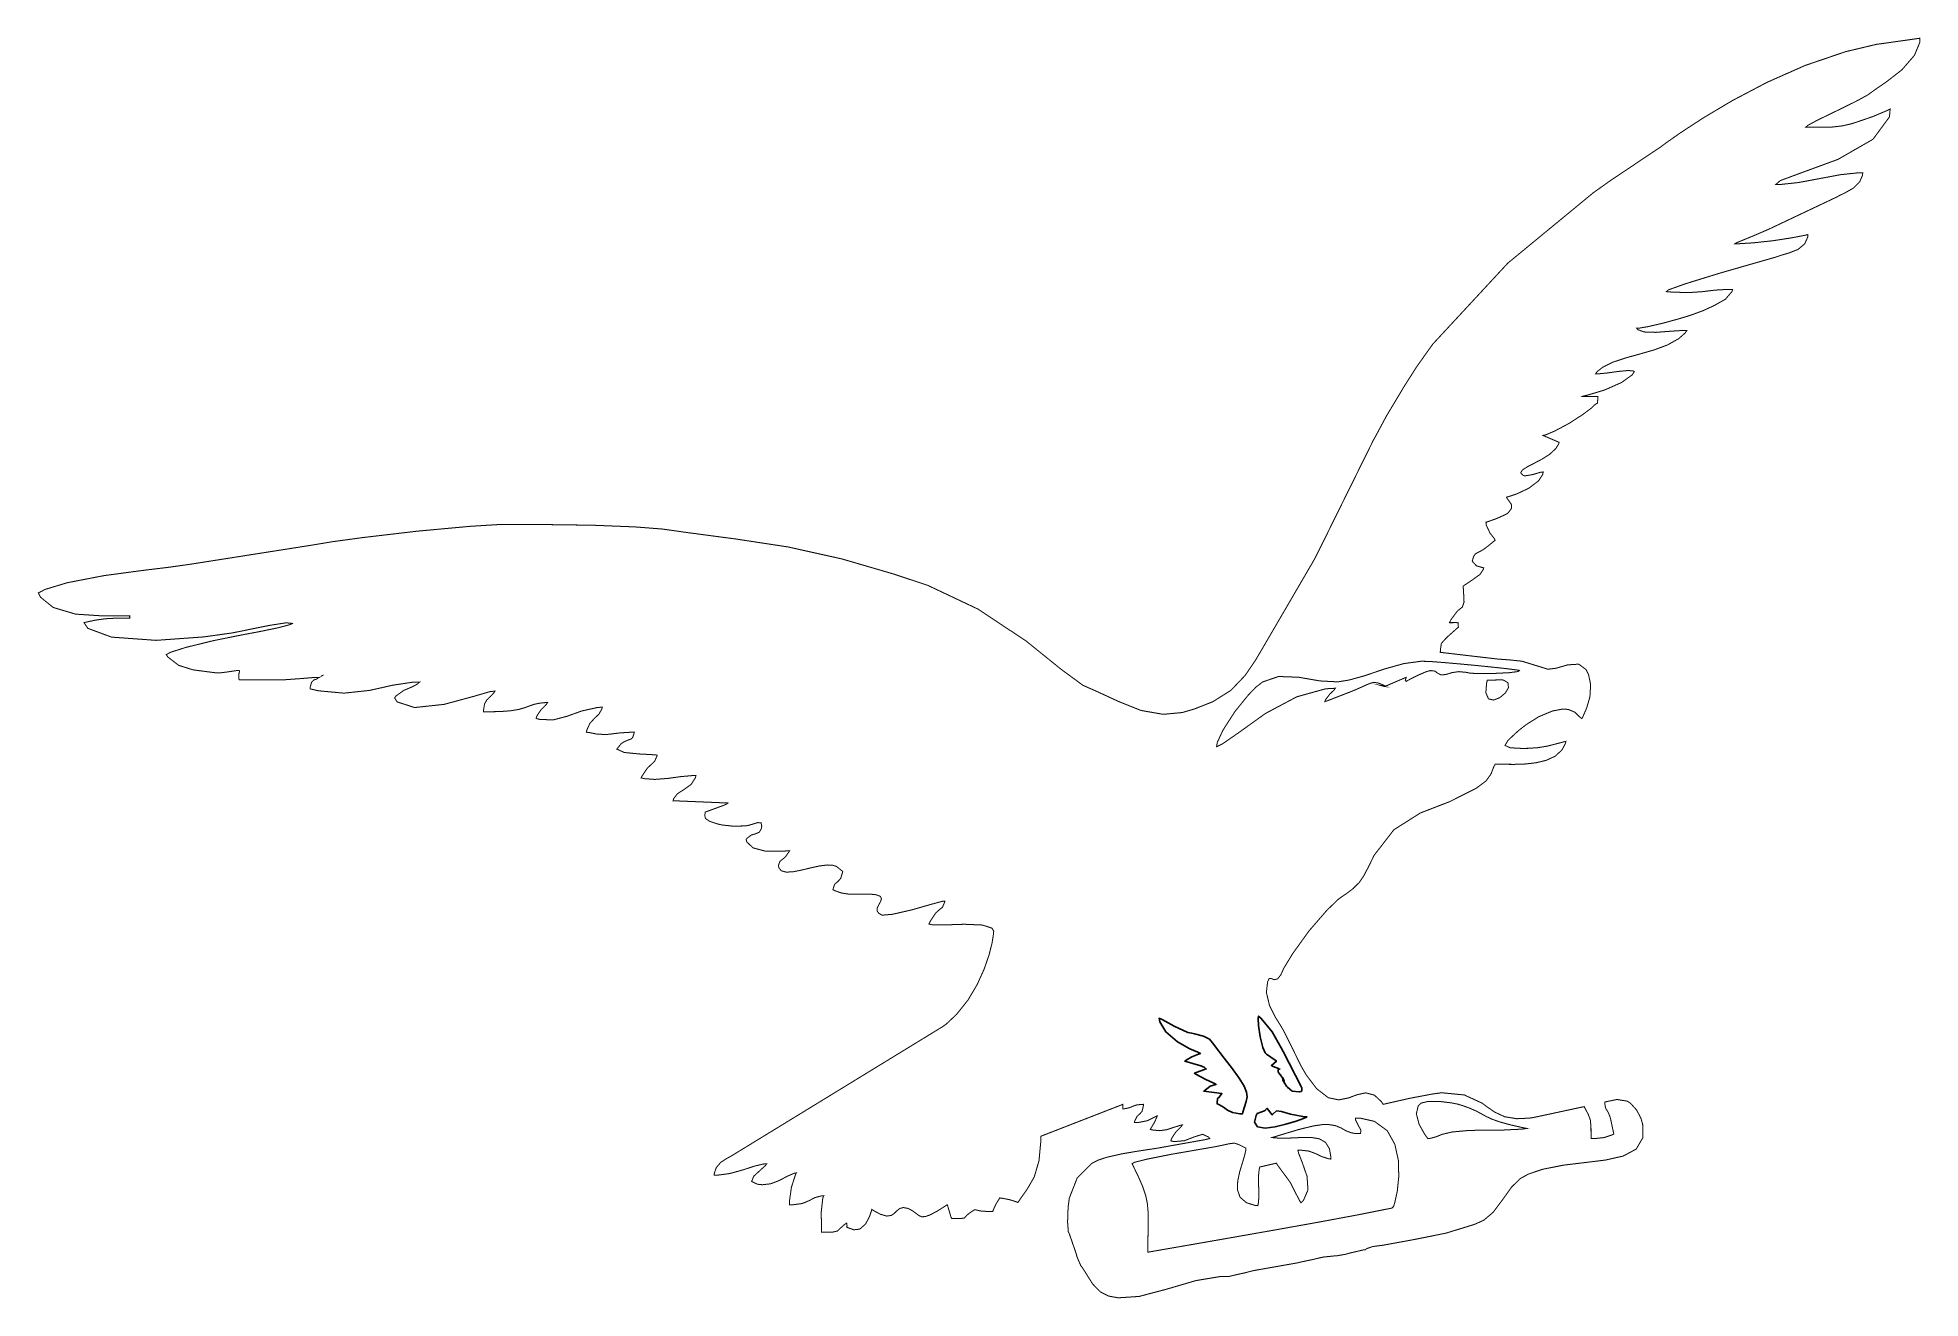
# Model space of a CAD drawing. Header units: millimetres. Extents: x -19.6 to 4.2, y -13.1 to 2.8.
import ezdxf

# ---------------------------------------------------------------- set-up
doc = ezdxf.new("R2010")
doc.units = ezdxf.units.MM

msp = doc.modelspace()

# ---------------------------------------------------------------- linework, layer by layer
at = {"color": 3}
for points in [[(-2.848130556375533, -12.49443599087521, 0.01286204895112226, 0.01286204895112226, 0), (-2.834468202156341, -12.48203125922012, 0.01286204895112226, 0.01286204895112226, 0), (-2.755638133251463, -12.45413490416169, 0.01286204895112226, 0.01286204895112226, 0), (-2.638107588169206, -12.4392720920404, 0.01286204895112226, 0.01286204895112226, 0), (-2.60523790751634, -12.43372711982591, 0.01286204895112226, 0.01286204895112226, 0), (-2.574826307329683, -12.42806781828742, 0.01286204895112226, 0.01286204895112226, 0), (-2.317128011011196, -12.38153578341536, 0.01286204895112226, 0.01286204895112226, 0), (-2.287345222106598, -12.37599081120087, 0.01286204895112226, 0.01286204895112226, 0), (-2.204856614833407, -12.36049918779752, 0.01286204895112226, 0.01286204895112226, 0), (-1.826426552360385, -12.28418436402086, 0.01286204895112226, 0.01286204895112226, 0), (-1.467946956927108, -12.17408522499926, 0.01286204895112226, 0.01286204895112226, 0), (-1.395405000842779, -12.14155853231841, 0.01286204895112226, 0.01286204895112226, 0), (-1.350073423872821, -12.12103641865862, 0.01286204895112226, 0.01286204895112226, 0), (-1.231285256226457, -12.02054094285386, 0.01286204895112226, 0.01286204895112226, 0), (-1.112497088580096, -11.86208049977603, 0.01286204895112226, 0.01286204895112226, 0), (-0.9968529773440018, -11.69984718900588, 0.01286204895112226, 0.01286204895112226, 0), (-0.8855533804202942, -11.59289210639455, 0.01286204895112226, 0.01286204895112226, 0), (-0.8417652493244709, -11.56871145436643, 0.01286204895112226, 0.01286204895112226, 0), (-0.7871729971097068, -11.53829985417978, 0.01286204895112226, 0.01286204895112226, 0), (-0.6069899824699831, -11.47690500718643, 0.01286204895112226, 0.01286204895112226, 0), (-0.3418602800908559, -11.42419918881782, 0.01286204895112226, 0.01286204895112226, 0), (-0.06861319570700886, -11.39161533147498, 0.01286204895112226, 0.01286204895112226, 0), (0.1906857111476192, -11.3596602854142, 0.01286204895112226, 0.01286204895112226, 0), (0.4139137162770936, -11.30912672420179, 0.01286204895112226, 0.01286204895112226, 0), (0.578662272175464, -11.2210359800521, 0.01286204895112226, 0.01286204895112226, 0), (0.6629801486328226, -11.07618072653146, 0.01286204895112226, 0.01286204895112226, 0), (0.6598932568845548, -10.90748780895474, 0.01286204895112226, 0.01286204895112226, 0), (0.6450304447632575, -10.85541080186819, 0.01286204895112226, 0.01286204895112226, 0), (0.6385136732946854, -10.83300225436224, 0.01286204895112226, 0.01286204895112226, 0), (0.5835784331078955, -10.72724762965301, 0.01286204895112226, 0.01286204895112226, 0), (0.5082354085853247, -10.64327274116769, 0.01286204895112226, 0.01286204895112226, 0), (0.4914861626178606, -10.63206846741471, 0.01286204895112226, 0.01286204895112226, 0), (0.4651332534335637, -10.61446175151717, 0.01286204895112226, 0.01286204895112226, 0), (0.3354838000062479, -10.59365381454736, 0.01286204895112226, 0.01286204895112226, 0), (0.206177334550965, -10.62000672373166, 0.01286204895112226, 0.01286204895112226, 0), (0.1798244253666716, -10.6261805072282, 0.01286204895112226, 0.01286204895112226, 0), (0.1810820479307793, -10.64327274116769, 0.01286204895112226, 0.01286204895112226, 0), (0.1887421126394457, -10.69472093697217, 0.01286204895112226, 0.01286204895112226, 0), (0.2015469969285668, -10.72170265743853, 0.01286204895112226, 0.01286204895112226, 0), (0.2201255120801839, -10.74902736587691, 0.01286204895112226, 0.01286204895112226, 0), (0.2421339069521018, -10.8004755616814, 0.01286204895112226, 0.01286204895112226, 0), (0.2480790318006214, -10.81819660690295, 0.01286204895112226, 0.01286204895112226, 0), (0.2529951927330529, -10.83397405361632, 0.01286204895112226, 0.01286204895112226, 0), (0.2917528335724349, -11.01541469082015, 0.01286204895112226, 0.01286204895112226, 0), (0.2954685366027583, -11.03062049091348, 0.01286204895112226, 0.01286204895112226, 0), (0.2722025191667257, -11.04176760000446, 0.01286204895112226, 0.01286204895112226, 0), (0.1692489628957468, -11.07618072653146, 0.01286204895112226, 0.01286204895112226, 0), (0.0473739035011107, -11.08829963487652, 0.01286204895112226, 0.01286204895112226, 0), (0.006786993477568615, -11.08829963487652, 0.01286204895112226, 0.01286204895112226, 0), (0.006786993477568615, -11.05114260457328, 0.01286204895112226, 0.01286204895112226, 0), (0.006158182195516559, -10.93938569035353, 0.01286204895112226, 0.01286204895112226, 0), (-0.001959199809192569, -10.85381019133206, 0.01286204895112226, 0.01286204895112226, 0), (-0.02734030973940804, -10.784355126996, 0.01286204895112226, 0.01286204895112226, 0), (-0.0670697498328714, -10.70866911450139, 0.01286204895112226, 0.01286204895112226, 0), (-0.08004612810801248, -10.68391681585323, 0.01286204895112226, 0.01286204895112226, 0), (-0.7220624470860244, -10.82191230993327, 0.01286204895112226, 0.01286204895112226, 0), (-0.7739107955245501, -10.82934371599392, 0.01286204895112226, 0.01286204895112226, 0), (-0.9317424273203159, -10.83677512205457, 0.01286204895112226, 0.01286204895112226, 0), (-1.085515368113736, -10.8119656587444, 0.01286204895112226, 0.01286204895112226, 0), (-1.210820307228673, -10.75360053883731, 0.01286204895112226, 0.01286204895112226, 0), (-1.304170200282812, -10.68980477603975, 0.01286204895112226, 0.01286204895112226, 0), (-1.334295977159449, -10.66739622853379, 0.01286204895112226, 0.01286204895112226, 0), (-1.372138983406746, -10.63921405016534, 0.01286204895112226, 0.01286204895112226, 0), (-1.596338787790312, -10.53626049389435, 0.01286204895112226, 0.01286204895112226, 0), (-1.882047768491233, -10.50836413883592, 0.01286204895112226, 0.01286204895112226, 0), (-1.950245210263187, -10.51768197874273, 0.01286204895112226, 0.01286204895112226, 0), (-2.000778771475598, -10.52448457352132, 0.01286204895112226, 0.01286204895112226, 0), (-2.28488714164039, -10.57839084979203, 0.01286204895112226, 0.01286204895112226, 0), (-2.570767616327331, -10.64292975319566, 0.01286204895112226, 0.01286204895112226, 0), (-2.621987153483801, -10.65499149687871, 0.01286204895112226, 0.01286204895112226, 0), (-2.644281371665745, -10.62183599291582, 0.01286204895112226, 0.01286204895112226, 0), (-2.733915561689567, -10.53837558638853, 0.01286204895112226, 0.01286204895112226, 0), (-2.842471254837037, -10.50956459673802, 0.01286204895112226, 0.01286204895112226, 0), (-2.951026947984509, -10.53311643748408, 0.01286204895112226, 0.01286204895112226, 0), (-3.063584167472332, -10.57444648811368, 0.01286204895112226, 0.01286204895112226, 0), (-3.18425876896486, -10.59856997547979, 0.01286204895112226, 0.01286204895112226, 0), (-3.316709290830417, -10.57101660839338, 0.01286204895112226, 0.01286204895112226, 0), (-3.464594271437321, -10.45651579039739, 0.01286204895112226, 0.01286204895112226, 0), (-3.595787170738767, -10.28290671188824, 0.01286204895112226, 0.01286204895112226, 0), (-3.63180090780191, -10.22082588895083, 0.01286204895112226, 0.01286204895112226, 0), (-3.656896194422099, -10.17778089846107, 0.01286204895112226, 0.01286204895112226, 0), (-3.878352095029424, -9.729552783679958, 0.01286204895112226, 0.01286204895112226, 0), (-3.904705004213723, -9.685193005964091, 0.01286204895112226, 0.01286204895112226, 0), (-3.923569342675368, -9.653295124565313, 0.01286204895112226, 0.01286204895112226, 0), (-3.982563273864514, -9.559030596919083, 0.01286204895112226, 0.01286204895112226, 0), (-4.059735567571247, -9.406972595985819, 0.01286204895112226, 0.01286204895112226, 0), (-4.100093818946769, -9.239537300973208, 0.01286204895112226, 0.01286204895112226, 0), (-4.084602195543418, -9.104971686613467, 0.01286204895112226, 0.01286204895112226, 0), (-4.065966515729791, -9.06649986908411, 0.01286204895112226, 0.01286204895112226, 0), (-4.061964989389445, -9.06249834274376, 0.01286204895112226, 0.01286204895112226, 0), (-4.037155526079276, -9.063355812673837, 0.01286204895112226, 0.01286204895112226, 0), (-4.001141789016135, -9.077361154865057, 0.01286204895112226, 0.01286204895112226, 0), (-3.958382621836408, -9.068386302930275, 0.01286204895112226, 0.01286204895112226, 0), (-3.917109735868802, -9.015680484561676, 0.01286204895112226, 0.01286204895112226, 0), (-3.908134883934022, -8.996130170155968, 0.01286204895112226, 0.01286204895112226, 0), (-3.878637918339448, -8.930962455470283, 0.01286204895112226, 0.01286204895112226, 0), (-3.766080698851628, -8.745806115236128, 0.01286204895112226, 0.01286204895112226, 0), (-3.561088220901741, -8.461411921761313, 0.01286204895112226, 0.01286204895112226, 0), (-3.33408734807993, -8.199083287820423, 0.01286204895112226, 0.01286204895112226, 0), (-3.182143676470677, -8.053313399707704, 0.01286204895112226, 0.01286204895112226, 0), (-3.124693191155664, -8.014784417516344, 0.01286204895112226, 0.01286204895112226, 0), (-3.093995767658981, -7.99409080987054, 0.01286204895112226, 0.01286204895112226, 0), (-3.004990388917218, -7.92675083802866, 0.01286204895112226, 0.01286204895112226, 0), (-2.925302850082264, -7.847977933785788, 0.01286204895112226, 0.01286204895112226, 0), (-2.862936203834824, -7.754285052759617, 0.01286204895112226, 0.01286204895112226, 0), (-2.811488008030334, -7.655676010801014, 0.01286204895112226, 0.01286204895112226, 0), (-2.795081750034907, -7.622520506838117, 0.01286204895112226, 0.01286204895112226, 0), (-2.73637364215578, -7.503103527909699, 0.01286204895112226, 0.01286204895112226, 0), (-2.486792727842005, -7.180580504877552, 0.01286204895112226, 0.01286204895112226, 0), (-2.152779607746858, -6.968785432149074, 0.01286204895112226, 0.01286204895112226, 0), (-1.778751224248229, -6.824216001938464, 0.01286204895112226, 0.01286204895112226, 0), (-1.447196184619294, -6.656723542263849, 0.01286204895112226, 0.01286204895112226, 0), (-1.34921595394275, -6.58418158617952, 0.01286204895112226, 0.01286204895112226, 0), (-1.323377526716492, -6.564974259745845, 0.01286204895112226, 0.01286204895112226, 0), (-1.261068045131058, -6.480542053964475, 0.01286204895112226, 0.01286204895112226, 0), (-1.221395769699598, -6.378846120257599, 0.01286204895112226, 0.01286204895112226, 0), (-1.2065329575783, -6.351235588509194, 0.01286204895112226, 0.01286204895112226, 0), (-1.178579437857863, -6.351235588509194, 0.01286204895112226, 0.01286204895112226, 0), (-1.09460454937253, -6.352493211073302, 0.01286204895112226, 0.01286204895112226, 0), (-0.9646121079731884, -6.35346501032739, 0.01286204895112226, 0.01286204895112226, 0), (-0.8262736259211181, -6.348777508042976, 0.01286204895112226, 0.01286204895112226, 0), (-0.6879351438690477, -6.333285884639627, 0.01286204895112226, 0.01286204895112226, 0), (-0.5583428551037422, -6.301902485198889, 0.01286204895112226, 0.01286204895112226, 0), (-0.446643105545995, -6.249825478112347, 0.01286204895112226, 0.01286204895112226, 0), (-0.3613534298345549, -6.171624220489519, 0.01286204895112226, 0.01286204895112226, 0), (-0.317908286710761, -6.091022047062486, 0.01286204895112226, 0.01286204895112226, 0), (-0.3111056919321662, -6.062496880722001, 0.01286204895112226, 0.01286204895112226, 0), (-0.3431179026549636, -6.069928286782652, 0.01286204895112226, 0.01286204895112226, 0), (-0.4382970648932627, -6.095080738064843, 0.01286204895112226, 0.01286204895112226, 0), (-0.546852758040739, -6.122977093123278, 0.01286204895112226, 0.01286204895112226, 0), (-0.6678131828432932, -6.142527407528984, 0.01286204895112226, 0.01286204895112226, 0), (-0.7906028768300075, -6.150587624871688, 0.01286204895112226, 0.01286204895112226, 0), (-0.831532774825579, -6.150930612843714, 0.01286204895112226, 0.01286204895112226, 0), (-0.8784077976696665, -6.151216436153739, 0.01286204895112226, 0.01286204895112226, 0), (-1.01886137221592, -6.143442042121065, 0.01286204895112226, 0.01286204895112226, 0), (-1.080942195153337, -6.113373429906443, 0.01286204895112226, 0.01286204895112226, 0), (-1.045500104710246, -6.052550229533133, 0.01286204895112226, 0.01286204895112226, 0), (-0.9667272004673748, -5.97783601629261, 0.01286204895112226, 0.01286204895112226, 0), (-0.9400884679730481, -5.953598199602498, 0.01286204895112226, 0.01286204895112226, 0), (-0.9103056790684505, -5.926044832516092, 0.01286204895112226, 0.01286204895112226, 0), (-0.8132972476459877, -5.850701807993522, 0.01286204895112226, 0.01286204895112226, 0), (-0.6550654632161752, -5.751178131442833, 0.01286204895112226, 0.01286204895112226, 0), (-0.4820280313270828, -5.678579010696501, 0.01286204895112226, 0.01286204895112226, 0), (-0.353350377153852, -5.653712382724333, 0.01286204895112226, 0.01286204895112226, 0), (-0.3111056919321662, -5.656513451162578, 0.01286204895112226, 0.01286204895112226, 0), (-0.2822947022816535, -5.658114061698718, 0.01286204895112226, 0.01286204895112226, 0), (-0.1970050265702099, -5.694070634099854, 0.01286204895112226, 0.01286204895112226, 0), (-0.1328091111386094, -5.757694902911404, 0.01286204895112226, 0.01286204895112226, 0), (-0.1089714470825314, -5.773758172934807, 0.01286204895112226, 0.01286204895112226, 0), (-0.09279384773511978, -5.742717761466101, 0.01286204895112226, 0.01286204895112226, 0), (-0.05032050386541442, -5.646623964635713, 0.01286204895112226, 0.01286204895112226, 0), (-0.007504172023676148, -5.500511088550962, 0.01286204895112226, 0.01286204895112226, 0), (0.001813667883133974, -5.344280067291335, 0.01286204895112226, 0.01286204895112226, 0), (-0.02362460670908106, -5.221776196614643, 0.01286204895112226, 0.01286204895112226, 0), (-0.04065967598657139, -5.185476636241474, 0.01286204895112226, 0.01286204895112226, 0), (-0.05529382945984906, -5.154436224772768, 0.01286204895112226, 0.01286204895112226, 0), (-0.1489295458240179, -5.085609971718764, 0.01286204895112226, 0.01286204895112226, 0), (-0.2881826624681665, -5.094584823653546, 0.01286204895112226, 0.01286204895112226, 0), (-0.4364677957091061, -5.137343990833279, 0.01286204895112226, 0.01286204895112226, 0), (-0.5412506211642487, -5.150034545798383, 0.01286204895112226, 0.01286204895112226, 0), (-0.5707475867588236, -5.139516247989468, 0.01286204895112226, 0.01286204895112226, 0), (-0.8591433065739835, -5.050796692557723, 0.01286204895112226, 0.01286204895112226, 0), (-0.8904695413527186, -5.045594708315274, 0.01286204895112226, 0.01286204895112226, 0), (-1.023491709838328, -5.031932354096082, 0.01286204895112226, 0.01286204895112226, 0), (-1.165888882892752, -5.021699879597184, 0.01286204895112226, 0.01286204895112226, 0), (-1.201845455293885, -5.017927011904856, 0.01286204895112226, 0.01286204895112226, 0), (-1.899654484388776, -4.936067215913717, 0.01286204895112226, 0.01286204895112226, 0), (-1.899311496416747, -4.907885037545258, 0.01286204895112226, 0.01286204895112226, 0), (-1.886335118141609, -4.823509996425896, 0.01286204895112226, 0.01286204895112226, 0), (-1.839174271987499, -4.770175366775241, 0.01286204895112226, 0.01286204895112226, 0), (-1.822482190682045, -4.753426120807779, 0.01286204895112226, 0.01286204895112226, 0), (-1.808819836462852, -4.739192119968537, 0.01286204895112226, 0.01286204895112226, 0), (-1.683514897347919, -4.628121181692848, 0.01286204895112226, 0.01286204895112226, 0), (-1.668594920564612, -4.618174530503975, 0.01286204895112226, 0.01286204895112226, 0), (-1.672653611566972, -4.608913855259168, 0.01286204895112226, 0.01286204895112226, 0), (-1.67545468000521, -4.577244632508405, 0.01286204895112226, 0.01286204895112226, 0), (-1.672653611566972, -4.56203883241508, 0.01286204895112226, 0.01286204895112226, 0), (-1.696891428257082, -4.560209563230924, 0.01286204895112226, 0.01286204895112226, 0), (-1.762630789562817, -4.560781209850973, 0.01286204895112226, 0.01286204895112226, 0), (-1.784296196462709, -4.560552551202951, 0.01286204895112226, 0.01286204895112226, 0), (-1.763145271520862, -4.520537287799462, 0.01286204895112226, 0.01286204895112226, 0), (-1.680656664247667, -4.410095160805822, 0.01286204895112226, 0.01286204895112226, 0), (-1.620805263128439, -4.363277302623738, 0.01286204895112226, 0.01286204895112226, 0), (-1.59976866751061, -4.299081387192135, 0.01286204895112226, 0.01286204895112226, 0), (-1.60691425026123, -4.148338173484987, 0.01286204895112226, 0.01286204895112226, 0), (-1.61091577660158, -4.098376258892625, 0.01286204895112226, 0.01286204895112226, 0), (-1.599139856228554, -4.090373206211925, 0.01286204895112226, 0.01286204895112226, 0), (-1.486525472078725, -4.014058382435266, 0.01286204895112226, 0.01286204895112226, 0), (-1.473549093803598, -4.004797707190459, 0.01286204895112226, 0.01286204895112226, 0), (-1.458057470400242, -3.993250445465451, 0.01286204895112226, 0.01286204895112226, 0), (-1.396891282054906, -3.949862467003664, 0.01286204895112226, 0.01286204895112226, 0), (-1.356590195341393, -3.888124632038279, 0.01286204895112226, 0.01286204895112226, 0), (-1.351045223126906, -3.867316695068464, 0.01286204895112226, 0.01286204895112226, 0), (-1.374311240562939, -3.861771722853982, 0.01286204895112226, 0.01286204895112226, 0), (-1.443137493616941, -3.841306773856195, 0.01286204895112226, 0.01286204895112226, 0), (-1.483781568302486, -3.796604008168295, 0.01286204895112226, 0.01286204895112226, 0), (-1.495214500703483, -3.780826561454917, 0.01286204895112226, 0.01286204895112226, 0), (-1.49121297436314, -3.765334938051568, 0.01286204895112226, 0.01286204895112226, 0), (-1.476635985551866, -3.719774702433591, 0.01286204895112226, 0.01286204895112226, 0), (-1.457714482428216, -3.691478194741121, 0.01286204895112226, 0.01286204895112226, 0), (-1.426674070959503, -3.673871478843587, 0.01286204895112226, 0.01286204895112226, 0), (-1.384829538371854, -3.652434730591716, 0.01286204895112226, 0.01286204895112226, 0), (-1.371510172124694, -3.644660336559031, 0.01286204895112226, 0.01286204895112226, 0), (-1.348587142660691, -3.630769323691823, 0.01286204895112226, 0.01286204895112226, 0), (-1.283133604664982, -3.580807409099467, 0.01286204895112226, 0.01286204895112226, 0), (-1.225740284011973, -3.533303574973322, 0.01286204895112226, 0.01286204895112226, 0), (-1.2065329575783, -3.520613020008208, 0.01286204895112226, 0.01286204895112226, 0), (-1.214536010259, -3.498890448446312, 0.01286204895112226, 0.01286204895112226, 0), (-1.271643507601983, -3.426920138982036, 0.01286204895112226, 0.01286204895112226, 0), (-1.319433165038152, -3.324595393993109, 0.01286204895112226, 0.01286204895112226, 0), (-1.322177068814387, -3.289610620846055, 0.01286204895112226, 0.01286204895112226, 0), (-1.307885903313139, -3.286180741125758, 0.01286204895112226, 0.01286204895112226, 0), (-1.182295140888183, -3.241763798747884, 0.01286204895112226, 0.01286204895112226, 0), (-1.06419294918588, -3.187571699167151, 0.01286204895112226, 0.01286204895112226, 0), (-1.053617486714955, -3.179454317162445, 0.01286204895112226, 0.01286204895112226, 0), (-1.037154064057521, -3.16613495091528, 0.01286204895112226, 0.01286204895112226, 0), (-0.9984535878801388, -3.113714955856709, 0.01286204895112226, 0.01286204895112226, 0), (-1.001540479628414, -3.062495418700241, 0.01286204895112226, 0.01286204895112226, 0), (-1.032809549745139, -3.018192805646377, 0.01286204895112226, 0.01286204895112226, 0), (-1.057676177717308, -2.984408490401423, 0.01286204895112226, 0.01286204895112226, 0), (-1.061963527367684, -2.972003758746343, 0.01286204895112226, 0.01286204895112226, 0), (-1.028179212122737, -2.963886376741637, 0.01286204895112226, 0.01286204895112226, 0), (-0.9283125476000187, -2.929530414876636, 0.01286204895112226, 0.01286204895112226, 0), (-0.7794557677390372, -2.859446539258524, 0.01286204895112226, 0.01286204895112226, 0), (-0.6566089090903127, -2.765753658232347, 0.01286204895112226, 0.01286204895112226, 0), (-0.6023024801855783, -2.682922062987123, 0.01286204895112226, 0.01286204895112226, 0), (-0.5998443997193625, -2.654111073336608, 0.01286204895112226, 0.01286204895112226, 0), (-0.6255684976216074, -2.656226165830789, 0.01286204895112226, 0.01286204895112226, 0), (-0.7404123035896255, -2.689095846483657, 0.01286204895112226, 0.01286204895112226, 0), (-0.8337050319817614, -2.704015823266962, 0.01286204895112226, 0.01286204895112226, 0), (-0.8482820207930359, -2.697213228488367, 0.01286204895112226, 0.01286204895112226, 0), (-0.8585144952919315, -2.692239902893933, 0.01286204895112226, 0.01286204895112226, 0), (-0.882752311982042, -2.664686535807531, 0.01286204895112226, 0.01286204895112226, 0), (-0.8613155637301766, -2.628958622054411, 0.01286204895112226, 0.01286204895112226, 0), (-0.7990060821447393, -2.588657535340896, 0.01286204895112226, 0.01286204895112226, 0), (-0.7106295146850279, -2.543040135060913, 0.01286204895112226, 0.01286204895112226, 0), (-0.6113916614443689, -2.490620140002344, 0.01286204895112226, 0.01286204895112226, 0), (-0.5160981698820528, -2.429911268953044, 0.01286204895112226, 0.01286204895112226, 0), (-0.4401263340774264, -2.359484405362901, 0.01286204895112226, 0.01286204895112226, 0), (-0.4026263158021521, -2.300261815525735, 0.01286204895112226, 0.01286204895112226, 0), (-0.397652990207721, -2.278825067273864, 0.01286204895112226, 0.01286204895112226, 0), (-0.5998443997193625, -2.191934781026282, 0.01286204895112226, 0.01286204895112226, 0), (-0.5617727348240393, -2.182959929091494, 0.01286204895112226, 0.01286204895112226, 0), (-0.4519594191124554, -2.135799082937382, 0.01286204895112226, 0.01286204895112226, 0), (-0.2705187819086241, -2.039133639486947, 0.01286204895112226, 0.01286204895112226, 0), (-0.09433729360925369, -1.925261632773012, 0.01286204895112226, 0.01286204895112226, 0), (0.007644463407640245, -1.848317997714302, 0.01286204895112226, 0.01286204895112226, 0), (0.03777024028427789, -1.81887819678173, 0.01286204895112226, 0.01286204895112226, 0), (0.04617344559900616, -1.81018916815697, 0.01286204895112226, 0.01286204895112226, 0), (0.07595623450360378, -1.7887524199051, 0.01286204895112226, 0.01286204895112226, 0), (0.08898977744074088, -1.783550435662649, 0.01286204895112226, 0.01286204895112226, 0), (0.09013307068084231, -1.766458201723156, 0.01286204895112226, 0.01286204895112226, 0), (0.09173368121697933, -1.717182263074859, 0.01286204895112226, 0.01286204895112226, 0), (0.09327712709111324, -1.701061828389447, 0.01286204895112226, 0.01286204895112226, 0), (-0.1089714470825314, -1.701061828389447, 0.01286204895112226, 0.01286204895112226, 0), (-0.1039409568260901, -1.697631948669152, 0.01286204895112226, 0.01286204895112226, 0), (-0.01676484726848315, -1.675852212445248, 0.01286204895112226, 0.01286204895112226, 0), (0.1770233569284265, -1.617601421862167, 0.01286204895112226, 0.01286204895112226, 0), (0.3938489199133386, -1.521450460369778, 0.01286204895112226, 0.01286204895112226, 0), (0.5268139237369454, -1.425928310159444, 0.01286204895112226, 0.01286204895112226, 0), (0.5553962547394384, -1.383454966289737, 0.01286204895112226, 0.01286204895112226, 0), (0.5364175869537782, -1.374480114354958, 0.01286204895112226, 0.01286204895112226, 0), (0.4695349324079423, -1.370764411324632, 0.01286204895112226, 0.01286204895112226, 0), (0.3491461542254406, -1.382483167035653, 0.01286204895112226, 0.01286204895112226, 0), (0.2089212383272034, -1.402033481441359, 0.01286204895112226, 0.01286204895112226, 0), (0.100422709841741, -1.412265955940251, 0.01286204895112226, 0.01286204895112226, 0), (0.06440897277859747, -1.412265955940251, 0.01286204895112226, 0.01286204895112226, 0), (0.08087239543603175, -1.387170669320062, 0.01286204895112226, 0.01286204895112226, 0), (0.1543861507744495, -1.328291067454925, 0.01286204895112226, 0.01286204895112226, 0), (0.2868366726400033, -1.263409176079263, 0.01286204895112226, 0.01286204895112226, 0), (0.448726995438129, -1.210074546428611, 0.01286204895112226, 0.01286204895112226, 0), (0.6260517769776044, -1.161084431090334, 0.01286204895112226, 0.01286204895112226, 0), (0.8053773216872493, -1.109293247313817, 0.01286204895112226, 0.01286204895112226, 0), (0.9730984400098812, -1.047326753700409, 0.01286204895112226, 0.01286204895112226, 0), (1.115781436374331, -0.9675820502034487, 0.01286204895112226, 0.01286204895112226, 0), (1.19952766621164, -0.8930964956109531, 0.01286204895112226, 0.01286204895112226, 0), (1.219706791899398, -0.8633137067063537, 0.01286204895112226, 0.01286204895112226, 0), (1.168201431432905, -0.8633137067063537, 0.01286204895112226, 0.01286204895112226, 0), (1.013742514695426, -0.8732603578952212, 0.01286204895112226, 0.01286204895112226, 0), (0.826128093995063, -0.8875515233964695, 0.01286204895112226, 0.01286204895112226, 0), (0.6763566795419926, -0.8825781978020366, 0.01286204895112226, 0.01286204895112226, 0), (0.5978695986091402, -0.8530812322074635, 0.01286204895112226, 0.01286204895112226, 0), (0.5842644090519542, -0.8345027170558392, 0.01286204895112226, 0.01286204895112226, 0), (0.620220981453091, -0.8335880824637592, 0.01286204895112226, 0.01286204895112226, 0), (0.7309489317567568, -0.8143807560300829, 0.01286204895112226, 0.01286204895112226, 0), (0.9234795133895517, -0.7696779903421849, 0.01286204895112226, 0.01286204895112226, 0), (1.115495613064308, -0.7169150073115773, 0.01286204895112226, 0.01286204895112226, 0), (1.22462295283183, -0.6840453266587101, 0.01286204895112226, 0.01286204895112226, 0), (1.260065043274921, -0.6726123942577136, 0.01286204895112226, 0.01286204895112226, 0), (1.293220547237812, -0.6614652851667415, 0.01286204895112226, 0.01286204895112226, 0), (1.423441647285181, -0.6133898044205441, 0.01286204895112226, 0.01286204895112226, 0), (1.540057557775352, -0.5597121867978618, 0.01286204895112226, 0.01286204895112226, 0), (1.567096442903708, -0.5460498325786691, 0.01286204895112226, 0.01286204895112226, 0), (1.591505753579845, -0.5333592776135649, 0.01286204895112226, 0.01286204895112226, 0), (1.707835840759991, -0.4676199163078305, 0.01286204895112226, 0.01286204895112226, 0), (1.78975280141314, -0.3714689548154411, 0.01286204895112226, 0.01286204895112226, 0), (1.79747003078381, -0.3435154350949983, 0.01286204895112226, 0.01286204895112226, 0), (1.741048509384893, -0.3435154350949983, 0.01286204895112226, 0.01286204895112226, 0), (1.572641415118195, -0.3534620862838711, 0.01286204895112226, 0.01286204895112226, 0), (1.415724417914504, -0.3726694127175456, 0.01286204895112226, 0.01286204895112226, 0), (1.240514728869218, -0.3845024977525764, 0.01286204895112226, 0.01286204895112226, 0), (1.029577126070812, -0.3779857262840061, 0.01286204895112226, 0.01286204895112226, 0), (0.9597790737627214, -0.3724407540695243, 0.01286204895112226, 0.01286204895112226, 0), (0.9849315250449138, -0.3503751945355962, 0.01286204895112226, 0.01286204895112226, 0), (1.197984220337503, -0.2737745474489142, 0.01286204895112226, 0.01286204895112226, 0), (1.638380776423933, -0.1378941458630578, 0.01286204895112226, 0.01286204895112226, 0), (2.096155389759872, -0.00612959994155915, 0.01286204895112226, 0.01286204895112226, 0), (2.33807623936498, 0.0630396410844778, 0.01286204895112226, 0.01286204895112226, 0), (2.386094555449176, 0.07881708779785157, 0.01286204895112226, 0.01286204895112226, 0), (2.417134966917878, 0.08939255026877468, 0.01286204895112226, 0.01286204895112226, 0), (2.511399494564106, 0.1172889053272037, 0.01286204895112226, 0.01286204895112226, 0), (2.62492851330601, 0.1616486830430794, 0.01286204895112226, 0.01286204895112226, 0), (2.710218189017453, 0.2324185346052516, 0.01286204895112226, 0.01286204895112226, 0), (2.748061195264754, 0.3198233028108799, 0.01286204895112226, 0.01286204895112226, 0), (2.750519275730973, 0.3496060917154775, 0.01286204895112226, 0.01286204895112226, 0), (2.699642726546529, 0.3378301713424499, 0.01286204895112226, 0.01286204895112226, 0), (2.546498597035168, 0.3086761937199078, 0.01286204895112226, 0.01286204895112226, 0), (2.305206558712115, 0.271461998754658, 0.01286204895112226, 0.01286204895112226, 0), (2.055511315074327, 0.2447661015983282, 0.01286204895112226, 0.01286204895112226, 0), (1.883388517777309, 0.2342478037894136, 0.01286204895112226, 0.01286204895112226, 0), (1.826281020434326, 0.2342478037894136, 0.01286204895112226, 0.01286204895112226, 0), (1.82759580766044, 0.2355054263535212, 0.01286204895112226, 0.01286204895112226, 0), (1.844630876937927, 0.2447661015983282, 0.01286204895112226, 0.01286204895112226, 0), (1.844630876937927, 0.2447661015983282, 0.01286204895112226, 0.01286204895112226, 0), (2.028815417918, 0.32073793740296, 0.01286204895112226, 0.01286204895112226, 0), (2.048708720295732, 0.3285123314356326, 0.01286204895112226, 0.01286204895112226, 0), (2.230721004119616, 0.406999412368485, 0.01286204895112226, 0.01286204895112226, 0), (2.251528941089433, 0.4156312763312364, 0.01286204895112226, 0.01286204895112226, 0), (3.113686373448655, 0.8241299510188806, 0.01286204895112226, 0.01286204895112226, 0), (3.140039282632955, 0.838649775168145, 0.01286204895112226, 0.01286204895112226, 0), (3.221327432004049, 0.8783792152616154, 0.01286204895112226, 0.01286204895112226, 0), (3.324623976247061, 0.9370301584787324, 0.01286204895112226, 0.01286204895112226, 0), (3.40494032636407, 1.015460074749576, 0.01286204895112226, 0.01286204895112226, 0), (3.441182722075229, 1.100749750461018, 0.01286204895112226, 0.01286204895112226, 0), (3.443755131865458, 1.129560740111533, 0.01286204895112226, 0.01286204895112226, 0), (3.372985280303276, 1.129560740111533, 0.01286204895112226, 0.01286204895112226, 0), (3.16181901885686, 1.107266521929583, 0.01286204895112226, 0.01286204895112226, 0), (2.895660352561631, 1.057304607337233, 0.01286204895112226, 0.01286204895112226, 0), (2.629273027618389, 1.007685680716898, 0.01286204895112226, 0.01286204895112226, 0), (2.416849143607852, 0.9850484745629213, 0.01286204895112226, 0.01286204895112226, 0), (2.34607929204568, 0.9850484745629213, 0.01286204895112226, 0.01286204895112226, 0), (2.400385720950421, 1.03255230868907, 0.01286204895112226, 0.01286204895112226, 0), (2.656311912746748, 1.127102659645315, 0.01286204895112226, 0.01286204895112226, 0), (3.130435619416115, 1.301111890788501, 0.01286204895112226, 0.01286204895112226, 0), (3.57363324394079, 1.555437472048689, 0.01286204895112226, 0.01286204895112226, 0), (3.782055601610974, 1.838859866269424, 0.01286204895112226, 0.01286204895112226, 0), (3.790458806925709, 1.938440707482105, 0.01286204895112226, 0.01286204895112226, 0), (3.758446596202916, 1.921691461514648, 0.01286204895112226, 0.01286204895112226, 0), (3.570832175502545, 1.842632733961747, 0.01286204895112226, 0.01286204895112226, 0), (3.370241376527044, 1.77346349293571, 0.01286204895112226, 0.01286204895112226, 0), (3.332055382307708, 1.761287419928657, 0.01286204895112226, 0.01286204895112226, 0), (3.296384633216594, 1.750197475499682, 0.01286204895112226, 0.01286204895112226, 0), (3.186571317505017, 1.725045024217485, 0.01286204895112226, 0.01286204895112226, 0), (3.051662715173244, 1.709553400814141, 0.01286204895112226, 0.01286204895112226, 0), (2.904406545848396, 1.706752332375892, 0.01286204895112226, 0.01286204895112226, 0), (2.76726852169843, 1.707381143657948, 0.01286204895112226, 0.01286204895112226, 0), (2.721708286080457, 1.707381143657948, 0.01286204895112226, 0.01286204895112226, 0), (2.748404183236786, 1.730990149066013, 0.01286204895112226, 0.01286204895112226, 0), (2.869021620067308, 1.796100699089692, 0.01286204895112226, 0.01286204895112226, 0), (3.103225240301747, 1.909915541141624, 0.01286204895112226, 0.01286204895112226, 0), (3.354120941841636, 2.032991058438354, 0.01286204895112226, 0.01286204895112226, 0), (3.505092814196807, 2.11525100706354, 0.01286204895112226, 0.01286204895112226, 0), (3.551339025758839, 2.148349346364423, 0.01286204895112226, 0.01286204895112226, 0), (3.597528072658871, 2.181847838299348, 0.01286204895112226, 0.01286204895112226, 0), (3.739239269769239, 2.27897059904582, 0.01286204895112226, 0.01286204895112226, 0), (3.938686775504642, 2.433715339093318, 0.01286204895112226, 0.01286204895112226, 0), (4.097776029864519, 2.61732823345335, 0.01286204895112226, 0.01286204895112226, 0), (4.164830178396372, 2.779561544223496, 0.01286204895112226, 0.01286204895112226, 0), (4.165973471636473, 2.833810808466232, 0.01286204895112226, 0.01286204895112226, 0), (3.749814732240164, 2.774531053967065, 0.01286204895112226, 0.01286204895112226, 0), (3.617707198346636, 2.756581350097493, 0.01286204895112226, 0.01286204895112226, 0), (3.226586580908506, 2.66357444501538, 0.01286204895112226, 0.01286204895112226, 0), (2.714905691301862, 2.489222225900168, 0.01286204895112226, 0.01286204895112226, 0), (2.232321614655756, 2.275254896015495, 0.01286204895112226, 0.01286204895112226, 0), (1.796841219501761, 2.046024601375494, 0.01286204895112226, 0.01286204895112226, 0), (1.426871527005478, 1.82588348799429, 0.01286204895112226, 0.01286204895112226, 0), (1.140305076374471, 1.638897878575971, 0.01286204895112226, 0.01286204895112226, 0), (0.9551487361403126, 1.508905437176635, 0.01286204895112226, 0.01286204895112226, 0), (0.8897523628066111, 1.459915321838352, 0.01286204895112226, 0.01286204895112226, 0), (0.8897523628066111, 1.459915321838352, 0.01286204895112226, 0.01286204895112226, 0), (0.2666575469522456, 1.042784783187956, 0.01286204895112226, 0.01286204895112226, 0), (0.03742725231223787, 0.8802656491077805, 0.01286204895112226, 0.01286204895112226, 0), (-1.045500104710246, -0.01144591350802493, 0.01286204895112226, 0.01286204895112226, 0), (-1.996434257163216, -1.03795174913159, 0.01286204895112226, 0.01286204895112226, 0), (-2.159582202525453, -1.26775369039164, 0.01286204895112226, 0.01286204895112226, 0), (-2.196739232828694, -1.319887862140195, 0.01286204895112226, 0.01286204895112226, 0), (-2.363317057911228, -1.58164484946103, 0.01286204895112226, 0.01286204895112226, 0), (-2.524578569427298, -1.851747877434597, 0.01286204895112226, 0.01286204895112226, 0), (-2.558705872644278, -1.908512386805549, 0.01286204895112226, 0.01286204895112226, 0), (-2.576426917865824, -1.937094717808042, 0.01286204895112226, 0.01286204895112226, 0), (-2.725569521036839, -2.215200798462309, 0.01286204895112226, 0.01286204895112226, 0), (-2.742890413624352, -2.244411940746859, 0.01286204895112226, 0.01286204895112226, 0), (-3.430466968220344, -3.636314295906304, 0.01286204895112226, 0.01286204895112226, 0), (-3.490318369339565, -3.755388286862695, 0.01286204895112226, 0.01286204895112226, 0), (-4.136050391347906, -4.863182271857358, 0.01286204895112226, 0.01286204895112226, 0), (-4.201160941371587, -4.974196045471041, 0.01286204895112226, 0.01286204895112226, 0), (-4.239975746872977, -5.039363760156728, 0.01286204895112226, 0.01286204895112226, 0), (-4.368710565708207, -5.227949980111181, 0.01286204895112226, 0.01286204895112226, 0), (-4.54946522696798, -5.417679493305738, 0.01286204895112226, 0.01286204895112226, 0), (-4.778066710325923, -5.560991300952244, 0.01286204895112226, 0.01286204895112226, 0), (-5.009412097460112, -5.65245476016022, 0.01286204895112226, 0.01286204895112226, 0), (-5.088470825013008, -5.675720777596252, 0.01286204895112226, 0.01286204895112226, 0), (-5.164442660817636, -5.69778633713018, 0.01286204895112226, 0.01286204895112226, 0), (-5.404534241238586, -5.720423543284151, 0.01286204895112226, 0.01286204895112226, 0), (-5.686470354247188, -5.671433427945878, 0.01286204895112226, 0.01286204895112226, 0), (-5.977095495880544, -5.5548175174557, 0.01286204895112226, 0.01286204895112226, 0), (-6.232907358352865, -5.43602934980934, 0.01286204895112226, 0.01286204895112226, 0), (-6.318768680684357, -5.398186343562034, 0.01286204895112226, 0.01286204895112226, 0), (-6.419607144461157, -5.35388373050817, 0.01286204895112226, 0.01286204895112226, 0), (-6.692168252900936, -5.154093236800736, 0.01286204895112226, 0.01286204895112226, 0), (-7.138795757145909, -4.793384219549266, 0.01286204895112226, 0.01286204895112226, 0), (-7.747027760878977, -4.38963021180804, 0.01286204895112226, 0.01286204895112226, 0), (-8.383727766290532, -4.08848677236576, 0.01286204895112226, 0.01286204895112226, 0), (-8.604497690953794, -4.015258840337372, 0.01286204895112226, 0.01286204895112226, 0), (-8.819208161444529, -3.944260330127179, 0.01286204895112226, 0.01286204895112226, 0), (-9.469856344385299, -3.754130664298588, 0.01286204895112226, 0.01286204895112226, 0), (-10.1518307621048, -3.602472815999354, 0.01286204895112226, 0.01286204895112226, 0), (-10.8142548654186, -3.501748681546566, 0.01286204895112226, 0.01286204895112226, 0), (-11.41997162402345, -3.421375166767554, 0.01286204895112226, 0.01286204895112226, 0), (-11.62130556360502, -3.392792835765055, 0.01286204895112226, 0.01286204895112226, 0), (-11.73694967484111, -3.376386577769626, 0.01286204895112226, 0.01286204895112226, 0), (-12.08616859502958, -3.349119033993249, 0.01286204895112226, 0.01286204895112226, 0), (-12.62271611260839, -3.327682285741377, 0.01286204895112226, 0.01286204895112226, 0), (-13.16698085955788, -3.320250879680726, 0.01286204895112226, 0.01286204895112226, 0), (-13.5338636603059, -3.319050421778625, 0.01286204895112226, 0.01286204895112226, 0), (-13.65579588436254, -3.31842161049657, 0.01286204895112226, 0.01286204895112226, 0), (-13.78693161900198, -3.317792799214518, 0.01286204895112226, 0.01286204895112226, 0), (-14.17988150562426, -3.342316439214658, 0.01286204895112226, 0.01286204895112226, 0), (-14.85345271802904, -3.40428293282806, 0.01286204895112226, 0.01286204895112226, 0), (-15.52525182591165, -3.483398825042963, 0.01286204895112226, 0.01286204895112226, 0), (-15.91540064409569, -3.536447631383595, 0.01286204895112226, 0.01286204895112226, 0), (-16.04442128624095, -3.55817020294549, 0.01286204895112226, 0.01286204895112226, 0), (-16.19242059617186, -3.582636678283622, 0.01286204895112226, 0.01286204895112226, 0), (-17.71420106340665, -3.821756459450487, 0.01286204895112226, 0.01286204895112226, 0), (-17.86774534555204, -3.843421866350379, 0.01286204895112226, 0.01286204895112226, 0), (-17.97875911916573, -3.85902781907774, 0.01286204895112226, 0.01286204895112226, 0), (-18.31277223926087, -3.899557564439275, 0.01286204895112226, 0.01286204895112226, 0), (-18.80467415581379, -3.965639913717043, 0.01286204895112226, 0.01286204895112226, 0), (-19.27016599852041, -4.055617091712893, 0.01286204895112226, 0.01286204895112226, 0), (-19.55027284234485, -4.140277956142279, 0.01286204895112226, 0.01286204895112226, 0), (-19.63459071880221, -4.184923557168174, 0.01286204895112226, 0.01286204895112226, 0), (-19.60543674117966, -4.240087456002991, 0.01286204895112226, 0.01286204895112226, 0), (-19.4454328522277, -4.368822274838219, 0.01286204895112226, 0.01286204895112226, 0), (-19.16412555050116, -4.452568504675529, 0.01286204895112226, 0.01286204895112226, 0), (-18.82919779581393, -4.474862722857473, 0.01286204895112226, 0.01286204895112226, 0), (-18.56681199721104, -4.474005252927402, 0.01286204895112226, 0.01286204895112226, 0), (-18.47935006434341, -4.474005252927402, 0.01286204895112226, 0.01286204895112226, 0), (-18.47935006434341, -4.502816242577916, 0.01286204895112226, 0.01286204895112226, 0), (-18.52491029996138, -4.502816242577916, 0.01286204895112226, 0.01286204895112226, 0), (-18.66170533613932, -4.504073865142024, 0.01286204895112226, 0.01286204895112226, 0), (-18.79226942415871, -4.511505271202671, 0.01286204895112226, 0.01286204895112226, 0), (-18.91105759180508, -4.528540340480156, 0.01286204895112226, 0.01286204895112226, 0), (-19.02081374285465, -4.551806357916188, 0.01286204895112226, 0.01286204895112226, 0), (-19.05711330322782, -4.560552551202951, 0.01286204895112226, 0.01286204895112226, 0), (-19.00903782248162, -4.6321798726952, 0.01286204895112226, 0.01286204895112226, 0), (-18.7085231943214, -4.743479469618912, 0.01286204895112226, 0.01286204895112226, 0), (-18.14470813296621, -4.784466532276484, 0.01286204895112226, 0.01286204895112226, 0), (-17.54087780820752, -4.740678401180666, 0.01286204895112226, 0.01286204895112226, 0), (-17.18605675114257, -4.691059474560337, 0.01286204895112226, 0.01286204895112226, 0), (-17.07132727449855, -4.668765256378387, 0.01286204895112226, 0.01286204895112226, 0), (-17.05017634955671, -4.664420742066012, 0.01286204895112226, 0.01286204895112226, 0), (-16.93138818191034, -4.639325455445823, 0.01286204895112226, 0.01286204895112226, 0), (-16.70690255421676, -4.594622689757923, 0.01286204895112226, 0.01286204895112226, 0), (-16.50156708829484, -4.562381820387108, 0.01286204895112226, 0.01286204895112226, 0), (-16.41907848102164, -4.570156214419786, 0.01286204895112226, 0.01286204895112226, 0), (-16.41907848102164, -4.570156214419786, 0.01286204895112226, 0.01286204895112226, 0), (-16.42005028027573, -4.571985483603948, 0.01286204895112226, 0.01286204895112226, 0), (-16.43771416083527, -4.578502255072518, 0.01286204895112226, 0.01286204895112226, 0), (-16.43862879542735, -4.579131066354574, 0.01286204895112226, 0.01286204895112226, 0), (-16.46652515048578, -4.589706528825493, 0.01286204895112226, 0.01286204895112226, 0), (-16.59771804978723, -4.624691301972545, 0.01286204895112226, 0.01286204895112226, 0), (-16.74937589808646, -4.655445890131233, 0.01286204895112226, 0.01286204895112226, 0), (-16.78721890433377, -4.664077754093984, 0.01286204895112226, 0.01286204895112226, 0), (-16.85918921379804, -4.678025931623202, 0.01286204895112226, 0.01286204895112226, 0), (-17.0753288008389, -4.71872717097075, 0.01286204895112226, 0.01286204895112226, 0), (-17.42923522331178, -4.790297327800996, 0.01286204895112226, 0.01286204895112226, 0), (-17.76976511487549, -4.874100722300309, 0.01286204895112226, 0.01286204895112226, 0), (-17.95955179273205, -4.934237946729555, 0.01286204895112226, 0.01286204895112226, 0), (-18.01723093669509, -4.964935370226234, 0.01286204895112226, 0.01286204895112226, 0), (-17.99739479897936, -4.994375171158804, 0.01286204895112226, 0.01286204895112226, 0), (-17.85997095151937, -5.10012979586803, 0.01286204895112226, 0.01286204895112226, 0), (-17.67915912559759, -5.157523116521038, 0.01286204895112226, 0.01286204895112226, 0), (-17.63760041631996, -5.163068088735525, 0.01286204895112226, 0.01286204895112226, 0), (-17.61496321016599, -5.165926321835772, 0.01286204895112226, 0.01286204895112226, 0), (-17.39602255468688, -5.194451488176263, 0.01286204895112226, 0.01286204895112226, 0), (-17.37927330871942, -5.195366122768339, 0.01286204895112226, 0.01286204895112226, 0), (-17.34480301753042, -5.196909568642475, 0.01286204895112226, 0.01286204895112226, 0), (-17.23973436876525, -5.183876025705339, 0.01286204895112226, 0.01286204895112226, 0), (-17.12957806508163, -5.167126779737877, 0.01286204895112226, 0.01286204895112226, 0), (-17.09276402275042, -5.167126779737877, 0.01286204895112226, 0.01286204895112226, 0), (-17.0889911550581, -5.175529985052608, 0.01286204895112226, 0.01286204895112226, 0), (-17.09830899496491, -5.210857746171692, 0.01286204895112226, 0.01286204895112226, 0), (-17.09928079421899, -5.266707620950563, 0.01286204895112226, 0.01286204895112226, 0), (-17.09276402275042, -5.282485067663942, 0.01286204895112226, 0.01286204895112226, 0), (-16.96277158135108, -5.282485067663942, 0.01286204895112226, 0.01286204895112226, 0), (-16.61606790629083, -5.282485067663942, 0.01286204895112226, 0.01286204895112226, 0), (-16.57262276316704, -5.282828055635974, 0.01286204895112226, 0.01286204895112226, 0), (-16.51991694479844, -5.283113878945998, 0.01286204895112226, 0.01286204895112226, 0), (-16.31949763980895, -5.268536890134725, 0.01286204895112226, 0.01286204895112226, 0), (-16.14148688232542, -5.253674078013427, 0.01286204895112226, 0.01286204895112226, 0), (-16.08197846917823, -5.253674078013427, 0.01286204895112226, 0.01286204895112226, 0), (-16.08352191505237, -5.254645877267511, 0.01286204895112226, 0.01286204895112226, 0), (-16.10084280763988, -5.260476672792022, 0.01286204895112226, 0.01286204895112226, 0), (-16.10147161892193, -5.262934753258235, 0.01286204895112226, 0.01286204895112226, 0), (-16.10307222945807, -5.26733643223262, 0.01286204895112226, 0.01286204895112226, 0), (-16.11953565211551, -5.276940095449454, 0.01286204895112226, 0.01286204895112226, 0), (-16.14863246507604, -5.284714489482133, 0.01286204895112226, 0.01286204895112226, 0), (-16.17841525398065, -5.31535474831681, 0.01286204895112226, 0.01286204895112226, 0), (-16.19579331123016, -5.377149747944203, 0.01286204895112226, 0.01286204895112226, 0), (-16.1973367571043, -5.398186343562034, 0.01286204895112226, 0.01286204895112226, 0), (-16.09283975495918, -5.422366995590147, 0.01286204895112226, 0.01286204895112226, 0), (-15.7687732860529, -5.452492772466773, 0.01286204895112226, 0.01286204895112226, 0), (-15.44550712241469, -5.41802248127777, 0.01286204895112226, 0.01286204895112226, 0), (-15.15150926572304, -5.351940132000003, 0.01286204895112226, 0.01286204895112226, 0), (-14.89632621453278, -5.313525479132648, 0.01286204895112226, 0.01286204895112226, 0), (-14.81097937415933, -5.311639045286489, 0.01286204895112226, 0.01286204895112226, 0), (-14.81698166366985, -5.316612370880917, 0.01286204895112226, 0.01286204895112226, 0), (-14.83395956828533, -5.333075793538355, 0.01286204895112226, 0.01286204895112226, 0), (-14.86774388353028, -5.352911931254086, 0.01286204895112226, 0.01286204895112226, 0), (-14.87894815728326, -5.359085714750624, 0.01286204895112226, 0.01286204895112226, 0), (-14.90129954012721, -5.371147458433677, 0.01286204895112226, 0.01286204895112226, 0), (-15.00951224530265, -5.416479035403633, 0.01286204895112226, 0.01286204895112226, 0), (-15.11000772110742, -5.488106356895882, 0.01286204895112226, 0.01286204895112226, 0), (-15.12858623625904, -5.513544631488103, 0.01286204895112226, 0.01286204895112226, 0), (-15.09508774432412, -5.563449381418457, 0.01286204895112226, 0.01286204895112226, 0), (-14.87488946628091, -5.634505056290653, 0.01286204895112226, 0.01286204895112226, 0), (-14.50246169331841, -5.594489792887163, 0.01286204895112226, 0.01286204895112226, 0), (-14.12534641807151, -5.492508035870267, 0.01286204895112226, 0.01286204895112226, 0), (-13.91595226114724, -5.431684835496963, 0.01286204895112226, 0.01286204895112226, 0), (-13.85764430590215, -5.427054497874556, 0.01286204895112226, 0.01286204895112226, 0), (-13.87010620221924, -5.445004201744124, 0.01286204895112226, 0.01286204895112226, 0), (-13.91469463858313, -5.494337305054429, 0.01286204895112226, 0.01286204895112226, 0), (-13.95974039224306, -5.53589601433205, 0.01286204895112226, 0.01286204895112226, 0), (-13.98980900445768, -5.587687198108569, 0.01286204895112226, 0.01286204895112226, 0), (-14.00187074814074, -5.66217275270107, 0.01286204895112226, 0.01286204895112226, 0), (-14.00221373611276, -5.686925051349232, 0.01286204895112226, 0.01286204895112226, 0), (-13.95259480949244, -5.687896850603316, 0.01286204895112226, 0.01286204895112226, 0), (-13.80242324240533, -5.685953252095143, 0.01286204895112226, 0.01286204895112226, 0), (-13.65859695280078, -5.675434954286228, 0.01286204895112226, 0.01286204895112226, 0), (-13.55655803112188, -5.658114061698718, 0.01286204895112226, 0.01286204895112226, 0), (-13.48241546450141, -5.63696313675687, 0.01286204895112226, 0.01286204895112226, 0), (-13.42319287466424, -5.614668918574926, 0.01286204895112226, 0.01286204895112226, 0), (-13.3642561081371, -5.594203969577139, 0.01286204895112226, 0.01286204895112226, 0), (-13.29222863401082, -5.579055334145817, 0.01286204895112226, 0.01286204895112226, 0), (-13.21814323205235, -5.571909751395195, 0.01286204895112226, 0.01286204895112226, 0), (-13.19333376874219, -5.571566763423163, 0.01286204895112226, 0.01286204895112226, 0), (-13.20922554477957, -5.59511860416922, 0.01286204895112226, 0.01286204895112226, 0), (-13.2783376211436, -5.665831291069388, 0.01286204895112226, 0.01286204895112226, 0), (-13.33041462823014, -5.745518829904346, 0.01286204895112226, 0.01286204895112226, 0), (-13.3379031989528, -5.773758172934807, 0.01286204895112226, 0.01286204895112226, 0), (-13.2851973805842, -5.785877081279867, 0.01286204895112226, 0.01286204895112226, 0), (-13.11924836678372, -5.790221595592239, 0.01286204895112226, 0.01286204895112226, 0), (-12.94552495895056, -5.744661359974268, 0.01286204895112226, 0.01286204895112226, 0), (-12.7591681608143, -5.67766437610442, 0.01286204895112226, 0.01286204895112226, 0), (-12.56560861526541, -5.634505056290653, 0.01286204895112226, 0.01286204895112226, 0), (-12.50021224193171, -5.629188742724192, 0.01286204895112226, 0.01286204895112226, 0), (-12.50638602542825, -5.65245476016022, 0.01286204895112226, 0.01286204895112226, 0), (-12.54331439708347, -5.717965462817938, 0.01286204895112226, 0.01286204895112226, 0), (-12.59973591848239, -5.771871739088643, 0.01286204895112226, 0.01286204895112226, 0), (-12.65678625116337, -5.833666738716035, 0.01286204895112226, 0.01286204895112226, 0), (-12.69560105666476, -5.917641627201362, 0.01286204895112226, 0.01286204895112226, 0), (-12.70240365144335, -5.947081428133933, 0.01286204895112226, 0.01286204895112226, 0), (-12.67382132044086, -5.949310849952124, 0.01286204895112226, 0.01286204895112226, 0), (-12.57429764389017, -5.969489975639883, 0.01286204895112226, 0.01286204895112226, 0), (-12.45676709880792, -5.976578393728502, 0.01286204895112226, 0.01286204895112226, 0), (-12.41892409256061, -5.972576867388152, 0.01286204895112226, 0.01286204895112226, 0), (-12.39102773750218, -5.969489975639883, 0.01286204895112226, 0.01286204895112226, 0), (-12.27378301572995, -5.955198810138638, 0.01286204895112226, 0.01286204895112226, 0), (-12.14047502393432, -5.947081428133933, 0.01286204895112226, 0.01286204895112226, 0), (-12.09577225824642, -5.947081428133933, 0.01286204895112226, 0.01286204895112226, 0), (-12.1001167725588, -5.962973204171317, 0.01286204895112226, 0.01286204895112226, 0), (-12.11560839596215, -6.010705696945477, 0.01286204895112226, 0.01286204895112226, 0), (-12.1345298990858, -6.032714091817402, 0.01286204895112226, 0.01286204895112226, 0), (-12.16865720230278, -6.043232389626318, 0.01286204895112226, 0.01286204895112226, 0), (-12.21764731764105, -6.064383314568165, 0.01286204895112226, 0.01286204895112226, 0), (-12.23285311773438, -6.073358166502948, 0.01286204895112226, 0.01286204895112226, 0), (-12.25794840435457, -6.087935155314222, 0.01286204895112226, 0.01286204895112226, 0), (-12.31688517088171, -6.160191288088522, 0.01286204895112226, 0.01286204895112226, 0), (-12.22296363120752, -6.203293443240286, 0.01286204895112226, 0.01286204895112226, 0), (-12.0278606397845, -6.222214946363937, 0.01286204895112226, 0.01286204895112226, 0), (-11.86225461395604, -6.23118979829872, 0.01286204895112226, 0.01286204895112226, 0), (-11.80697638579722, -6.235877300583129, 0.01286204895112226, 0.01286204895112226, 0), (-11.81263568733571, -6.256342249580912, 0.01286204895112226, 0.01286204895112226, 0), (-11.83933158449204, -6.315279016108057, 0.01286204895112226, 0.01286204895112226, 0), (-11.87711742607734, -6.351235588509194, 0.01286204895112226, 0.01286204895112226, 0), (-11.93079504370002, -6.401826314383607, 0.01286204895112226, 0.01286204895112226, 0), (-11.99247571400341, -6.492375138999512, 0.01286204895112226, 0.01286204895112226, 0), (-12.00922495997087, -6.524616008370318, 0.01286204895112226, 0.01286204895112226, 0), (-11.96738042738322, -6.534219671587158, 0.01286204895112226, 0.01286204895112226, 0), (-11.8364733513918, -6.543823334803998, 0.01286204895112226, 0.01286204895112226, 0), (-11.67338257069157, -6.531475767810916, 0.01286204895112226, 0.01286204895112226, 0), (-11.5053184643969, -6.508209750374888, 0.01286204895112226, 0.01286204895112226, 0), (-11.36349293796252, -6.495805018719809, 0.01286204895112226, 0.01286204895112226, 0), (-11.31610343316039, -6.495805018719809, 0.01286204895112226, 0.01286204895112226, 0), (-11.32410648584109, -6.525816466272429, 0.01286204895112226, 0.01286204895112226, 0), (-11.3781270914358, -6.60830507354562, 0.01286204895112226, 0.01286204895112226, 0), (-11.46461722504935, -6.670100073173013, 0.01286204895112226, 0.01286204895112226, 0), (-11.54927808947874, -6.724063514105725, 0.01286204895112226, 0.01286204895112226, 0), (-11.59861119278904, -6.789174064129403, 0.01286204895112226, 0.01286204895112226, 0), (-11.60478497628558, -6.813640539467541, 0.01286204895112226, 0.01286204895112226, 0), (-10.9116634494751, -6.842508693780059, 0.01286204895112226, 0.01286204895112226, 0), (-10.91635095175951, -6.845595585528328, 0.01286204895112226, 0.01286204895112226, 0), (-10.92938449469665, -6.855542236717195, 0.01286204895112226, 0.01286204895112226, 0), (-10.95848130765719, -6.868575779654331, 0.01286204895112226, 0.01286204895112226, 0), (-10.967799147564, -6.872920293966714, 0.01286204895112226, 0.01286204895112226, 0), (-11.2004021572623, -6.957866981706124, 0.01286204895112226, 0.01286204895112226, 0), (-11.19977334598024, -6.968156620867022, 0.01286204895112226, 0.01286204895112226, 0), (-11.20348904901056, -6.99942569098375, 0.01286204895112226, 0.01286204895112226, 0), (-11.19634346625994, -7.036982873921027, 0.01286204895112226, 0.01286204895112226, 0), (-11.14398063586337, -7.073911245576247, 0.01286204895112226, 0.01286204895112226, 0), (-11.04439979465068, -7.106780926229114, 0.01286204895112226, 0.01286204895112226, 0), (-11.01055831474373, -7.114783978909815, 0.01286204895112226, 0.01286204895112226, 0), (-10.98763528527973, -7.12010029247628, 0.01286204895112226, 0.01286204895112226, 0), (-10.85026860248175, -7.134963104597579, 0.01286204895112226, 0.01286204895112226, 0), (-10.70632798355319, -7.132790847441385, 0.01286204895112226, 0.01286204895112226, 0), (-10.67997507436889, -7.129989779003139, 0.01286204895112226, 0.01286204895112226, 0), (-10.65979594868113, -7.127531698536926, 0.01286204895112226, 0.01286204895112226, 0), (-10.59965872425188, -7.11049662925944, 0.01286204895112226, 0.01286204895112226, 0), (-10.53271890504404, -7.08997451559965, 0.01286204895112226, 0.01286204895112226, 0), (-10.49110303110441, -7.094947841194084, 0.01286204895112226, 0.01286204895112226, 0), (-10.48332863707173, -7.138049996345847, 0.01286204895112226, 0.01286204895112226, 0), (-10.48584388219995, -7.151712350565035, 0.01286204895112226, 0.01286204895112226, 0), (-10.48893077394822, -7.167261138630397, 0.01286204895112226, 0.01286204895112226, 0), (-10.51436904854044, -7.211563751684261, 0.01286204895112226, 0.01286204895112226, 0), (-10.55992928415841, -7.230771078117936, 0.01286204895112226, 0.01286204895112226, 0), (-10.61732260481142, -7.248492123339481, 0.01286204895112226, 0.01286204895112226, 0), (-10.66854214196789, -7.28787857546092, 0.01286204895112226, 0.01286204895112226, 0), (-10.68060388565094, -7.304627821428377, 0.01286204895112226, 0.01286204895112226, 0), (-10.67282949161826, -7.334353445670972, 0.01286204895112226, 0.01286204895112226, 0), (-10.59377076406536, -7.41003945816558, 0.01286204895112226, 0.01286204895112226, 0), (-10.44245590373816, -7.45068353285112, 0.01286204895112226, 0.01286204895112226, 0), (-10.27307701021738, -7.453770424599394, 0.01286204895112226, 0.01286204895112226, 0), (-10.16703656219813, -7.448797099004961, 0.01286204895112226, 0.01286204895112226, 0), (-10.13165163641704, -7.448797099004961, 0.01286204895112226, 0.01286204895112226, 0), (-10.17972711716324, -7.517680516720968, 0.01286204895112226, 0.01286204895112226, 0), (-10.19527590522859, -7.534143939378406, 0.01286204895112226, 0.01286204895112226, 0), (-10.25324087250165, -7.580332986278434, 0.01286204895112226, 0.01286204895112226, 0), (-10.27279118690736, -7.632409993364981, 0.01286204895112226, 0.01286204895112226, 0), (-10.26964713049708, -7.648244604740363, 0.01286204895112226, 0.01286204895112226, 0), (-10.26718905003087, -7.66190695895955, 0.01286204895112226, 0.01286204895112226, 0), (-10.23712043781625, -7.699464141896832, 0.01286204895112226, 0.01286204895112226, 0), (-10.17166689982053, -7.717413845766399, 0.01286204895112226, 0.01286204895112226, 0), (-10.08237569776874, -7.711525885579885, 0.01286204895112226, 0.01286204895112226, 0), (-9.977192719679568, -7.690374960638038, 0.01286204895112226, 0.01286204895112226, 0), (-9.86492132350177, -7.663450404833688, 0.01286204895112226, 0.01286204895112226, 0), (-9.753907549888083, -7.638926764833547, 0.01286204895112226, 0.01286204895112226, 0), (-9.65255460415324, -7.62657919784047, 0.01286204895112226, 0.01286204895112226, 0), (-9.58893033534169, -7.629037278306683, 0.01286204895112226, 0.01286204895112226, 0), (-9.569380020935983, -7.635211061803227, 0.01286204895112226, 0.01286204895112226, 0), (-9.538968420749327, -7.644528901710037, 0.01286204895112226, 0.01286204895112226, 0), (-9.458309082660293, -7.709696616395723, 0.01286204895112226, 0.01286204895112226, 0), (-9.484147509886546, -7.794014492853082, 0.01286204895112226, 0.01286204895112226, 0), (-9.501411237812054, -7.815108253132921, 0.01286204895112226, 0.01286204895112226, 0), (-9.50952861981676, -7.824426093039731, 0.01286204895112226, 0.01286204895112226, 0), (-9.536510340283115, -7.850150190941977, 0.01286204895112226, 0.01286204895112226, 0), (-9.554460044152682, -7.862840745907087, 0.01286204895112226, 0.01286204895112226, 0), (-9.566293129187715, -7.882676883622818, 0.01286204895112226, 0.01286204895112226, 0), (-9.579326672124852, -7.925493215464552, 0.01286204895112226, 0.01286204895112226, 0), (-9.583042375155175, -7.940070204275826, 0.01286204895112226, 0.01286204895112226, 0), (-9.557889923872981, -7.951846124648854, 0.01286204895112226, 0.01286204895112226, 0), (-9.47848820834805, -7.980428455651348, 0.01286204895112226, 0.01286204895112226, 0), (-9.387024749140073, -7.994948279800613, 0.01286204895112226, 0.01286204895112226, 0), (-9.284700004151144, -7.995920079054696, 0.01286204895112226, 0.01286204895112226, 0), (-9.181060471936101, -7.994376633180564, 0.01286204895112226, 0.01286204895112226, 0), (-9.146361522099074, -7.994662456490588, 0.01286204895112226, 0.01286204895112226, 0), (-9.119379801632718, -7.994662456490588, 0.01286204895112226, 0.01286204895112226, 0), (-9.037520005641579, -8.00306566180532, 0.01286204895112226, 0.01286204895112226, 0), (-8.983213576736839, -8.023530610803107, 0.01286204895112226, 0.01286204895112226, 0), (-8.969265399207622, -8.053313399707704, 0.01286204895112226, 0.01286204895112226, 0), (-8.980469672960599, -8.089612960080874, 0.01286204895112226, 0.01286204895112226, 0), (-9.003049714452567, -8.129628223484364, 0.01286204895112226, 0.01286204895112226, 0), (-9.02231420554825, -8.17050095681793, 0.01286204895112226, 0.01286204895112226, 0), (-9.02322884014033, -8.209544420967337, 0.01286204895112226, 0.01286204895112226, 0), (-9.001506268578435, -8.238469739941863, 0.01286204895112226, 0.01286204895112226, 0), (-8.991902605361595, -8.244014712156345, 0.01286204895112226, 0.01286204895112226, 0), (-8.961776828484968, -8.26173575737789, 0.01286204895112226, 0.01286204895112226, 0), (-8.832527527691688, -8.25081730693494, 0.01286204895112226, 0.01286204895112226, 0), (-8.588377256268389, -8.195367584790104, 0.01286204895112226, 0.01286204895112226, 0), (-8.339939635194709, -8.124311909917896, 0.01286204895112226, 0.01286204895112226, 0), (-8.20354475165081, -8.087040550290649, 0.01286204895112226, 0.01286204895112226, 0), (-8.167588179249671, -8.084296646514407, 0.01286204895112226, 0.01286204895112226, 0), (-8.173133151464155, -8.104132784230138, 0.01286204895112226, 0.01286204895112226, 0), (-8.19759962680229, -8.162154916165203, 0.01286204895112226, 0.01286204895112226, 0), (-8.229611837525082, -8.18627840353131, 0.01286204895112226, 0.01286204895112226, 0), (-8.281060033329572, -8.23195296847329, 0.01286204895112226, 0.01286204895112226, 0), (-8.350515097665632, -8.336449970618407, 0.01286204895112226, 0.01286204895112226, 0), (-8.36972242409931, -8.373321177611626, 0.01286204895112226, 0.01286204895112226, 0), (-8.322332919297173, -8.384239628054582, 0.01286204895112226, 0.01286204895112226, 0), (-8.171589705590021, -8.384811274674629, 0.01286204895112226, 0.01286204895112226, 0), (-7.921608638642208, -8.376465234021897, 0.01286204895112226, 0.01286204895112226, 0), (-7.692092520692182, -8.386354720548763, 0.01286204895112226, 0.01286204895112226, 0), (-7.572103895143716, -8.425455349360176, 0.01286204895112226, 0.01286204895112226, 0), (-7.555354649176252, -8.452722893136553, 0.01286204895112226, 0.01286204895112226, 0), (-7.549409524327734, -8.462326556353393, 0.01286204895112226, 0.01286204895112226, 0), (-7.552839404048033, -8.504857064885105, 0.01286204895112226, 0.01286204895112226, 0), (-7.569931637987525, -8.613698581342597, 0.01286204895112226, 0.01286204895112226, 0), (-7.608403455516882, -8.765299264979829, 0.01286204895112226, 0.01286204895112226, 0), (-7.670712937102319, -8.945253620971526, 0.01286204895112226, 0.01286204895112226, 0), (-7.758803681252006, -9.140013624422524, 0.01286204895112226, 0.01286204895112226, 0), (-7.874447792488095, -9.335402439155573, 0.01286204895112226, 0.01286204895112226, 0), (-8.019931857290787, -9.51775771095148, 0.01286204895112226, 0.01286204895112226, 0), (-8.149238322746072, -9.639003959064064, 0.01286204895112226, 0.01286204895112226, 0), (-8.196742156872215, -9.672788274309012, 0.01286204895112226, 0.01286204895112226, 0), (-10.84838216863558, -11.29603601660264, 0.01286204895112226, 0.01286204895112226, 0), (-10.86821830635131, -11.30821208960971, 0.01286204895112226, 0.01286204895112226, 0), (-10.92938449469665, -11.34199640485465, 0.01286204895112226, 0.01286204895112226, 0), (-11.00255526206303, -11.3894430743188, 0.01286204895112226, 0.01286204895112226, 0), (-11.05806214886987, -11.45398197772243, 0.01286204895112226, 0.01286204895112226, 0), (-11.08315743549007, -11.5258951225247, 0.01286204895112226, 0.01286204895112226, 0), (-11.08504386933623, -11.55041876252484, 0.01286204895112226, 0.01286204895112226, 0), (-11.03576793068793, -11.55041876252484, 0.01286204895112226, 0.01286204895112226, 0), (-10.88691115082694, -11.53023963683708, 0.01286204895112226, 0.01286204895112226, 0), (-10.72216259492857, -11.4846222365571, 0.01286204895112226, 0.01286204895112226, 0), (-10.57324865040558, -11.43597510919086, 0.01286204895112226, 0.01286204895112226, 0), (-10.45920514970562, -11.40927921203452, 0.01286204895112226, 0.01286204895112226, 0), (-10.42067616751426, -11.40619232028625, 0.01286204895112226, 0.01286204895112226, 0), (-10.43593913226959, -11.4284865384682, 0.01286204895112226, 0.01286204895112226, 0), (-10.49824861385503, -11.48490805986713, 0.01286204895112226, 0.01286204895112226, 0), (-10.58508173544061, -11.56465276336408, 0.01286204895112226, 0.01286204895112226, 0), (-10.61212062056897, -11.63067794797984, 0.01286204895112226, 0.01286204895112226, 0), (-10.53666326672238, -11.66612003842294, 0.01286204895112226, 0.01286204895112226, 0), (-10.51031035753808, -11.66886394219917, 0.01286204895112226, 0.01286204895112226, 0), (-10.47624021898311, -11.67229382191947, 0.01286204895112226, 0.01286204895112226, 0), (-10.37105724089393, -11.66046073688444, 0.01286204895112226, 0.01286204895112226, 0), (-10.26135825450636, -11.61833038098677, 0.01286204895112226, 0.01286204895112226, 0), (-10.15954799147548, -11.56430977539205, 0.01286204895112226, 0.01286204895112226, 0), (-10.07460130373607, -11.52835320299091, 0.01286204895112226, 0.01286204895112226, 0), (-10.0451615028035, -11.52155060821232, 0.01286204895112226, 0.01286204895112226, 0), (-10.05813788107863, -11.54853232867867, 0.01286204895112226, 0.01286204895112226, 0), (-10.10809979567099, -11.70327706872618, 0.01286204895112226, 0.01286204895112226, 0), (-10.13165163641704, -11.87014071711874, 0.01286204895112226, 0.01286204895112226, 0), (-10.13165163641704, -11.92599059189761, 0.01286204895112226, 0.01286204895112226, 0), (-10.09232234895761, -11.92599059189761, 0.01286204895112226, 0.01286204895112226, 0), (-9.973534181311248, -11.91015598052223, 0.01286204895112226, 0.01286204895112226, 0), (-9.885386272499554, -11.87454239609312, 0.01286204895112226, 0.01286204895112226, 0), (-9.812215505133171, -11.8353846026197, 0.01286204895112226, 0.01286204895112226, 0), (-9.727211652731755, -11.81274739646573, 0.01286204895112226, 0.01286204895112226, 0), (-9.698400663081241, -11.81063230397154, 0.01286204895112226, 0.01286204895112226, 0), (-9.710805394736322, -11.83635640187379, 0.01286204895112226, 0.01286204895112226, 0), (-9.731613331706138, -12.02397082257416, 0.01286204895112226, 0.01286204895112226, 0), (-9.727211652731755, -12.21038478537242, 0.01286204895112226, 0.01286204895112226, 0), (-9.727211652731755, -12.27269426695786, 0.01286204895112226, 0.01286204895112226, 0), (-9.690626269048565, -12.27269426695786, 0.01286204895112226, 0.01286204895112226, 0), (-9.579955483406907, -12.27023618649165, 0.01286204895112226, 0.01286204895112226, 0), (-9.523533962007981, -12.25691682024448, 0.01286204895112226, 0.01286204895112226, 0), (-9.489692482101031, -12.22244652905548, 0.01286204895112226, 0.01286204895112226, 0), (-9.431098703545919, -12.17128415656101, 0.01286204895112226, 0.01286204895112226, 0), (-9.40966195529405, -12.15699299105976, 0.01286204895112226, 0.01286204895112226, 0), (-9.406575063545777, -12.16596784299455, 0.01286204895112226, 0.01286204895112226, 0), (-9.404402806389589, -12.19575063189915, 0.01286204895112226, 0.01286204895112226, 0), (-9.410919577858158, -12.20821252821623, 0.01286204895112226, 0.01286204895112226, 0), (-9.399086492823125, -12.21410048840275, 0.01286204895112226, 0.01286204895112226, 0), (-9.353812080515176, -12.22924912383407, 0.01286204895112226, 0.01286204895112226, 0), (-9.338663445083855, -12.23490842537256, 0.01286204895112226, 0.01286204895112226, 0), (-9.317855508114036, -12.24228266677121, 0.01286204895112226, 0.01286204895112226, 0), (-9.243084130211512, -12.23330781483643, 0.01286204895112226, 0.01286204895112226, 0), (-9.171170985409239, -12.17036952196893, 0.01286204895112226, 0.01286204895112226, 0), (-9.121209070816878, -12.07696246425278, 0.01286204895112226, 0.01286204895112226, 0), (-9.097314242098793, -12.0072215766067, 0.01286204895112226, 0.01286204895112226, 0), (-9.091769269884308, -11.98366973586064, 0.01286204895112226, 0.01286204895112226, 0), (-9.065416360700011, -12.00133361642018, 0.01286204895112226, 0.01286204895112226, 0), (-8.98012668498857, -12.04689385203816, 0.01286204895112226, 0.01286204895112226, 0), (-8.901353780745696, -12.06867358826206, 0.01286204895112226, 0.01286204895112226, 0), (-8.846132717248876, -12.06055620625735, 0.01286204895112226, 0.01286204895112226, 0), (-8.806403277155411, -12.03448912038308, 0.01286204895112226, 0.01286204895112226, 0), (-8.773247773192516, -12.00133361642018, 0.01286204895112226, 0.01286204895112226, 0), (-8.737920012073436, -11.97280845007969, 0.01286204895112226, 0.01286204895112226, 0), (-8.691673800511401, -11.96074670639664, 0.01286204895112226, 0.01286204895112226, 0), (-8.641083074636986, -11.97006454630345, 0.01286204895112226, 0.01286204895112226, 0), (-8.62564861589564, -11.97652415311002, 0.01286204895112226, 0.01286204895112226, 0), (-8.611357450394394, -11.98241211329653, 0.01286204895112226, 0.01286204895112226, 0), (-8.569798741116767, -12.00664992998664, 0.01286204895112226, 0.01286204895112226, 0), (-8.52949765440325, -12.03694720084929, 0.01286204895112226, 0.01286204895112226, 0), (-8.495999162468326, -12.06215681679349, 0.01286204895112226, 0.01286204895112226, 0), (-8.4613002126313, -12.07667664094276, 0.01286204895112226, 0.01286204895112226, 0), (-8.416597446943399, -12.07581917101268, 0.01286204895112226, 0.01286204895112226, 0), (-8.353601989413903, -12.05369644681675, 0.01286204895112226, 0.01286204895112226, 0), (-8.263681976080058, -12.00567813073257, 0.01286204895112226, 0.01286204895112226, 0), (-8.169760436405863, -11.9464555408954, 0.01286204895112226, 0.01286204895112226, 0), (-8.138720024937154, -11.92599059189761, 0.01286204895112226, 0.01286204895112226, 0), (-8.130659807594451, -11.94273983786507, 0.01286204895112226, 0.01286204895112226, 0), (-8.109851870624633, -12.01253789017316, 0.01286204895112226, 0.01286204895112226, 0), (-8.089386921626849, -12.08227877781925, 0.01286204895112226, 0.01286204895112226, 0), (-8.08104088097412, -12.09937101175874, 0.01286204895112226, 0.01286204895112226, 0), (-8.050343457477442, -12.09937101175874, 0.01286204895112226, 0.01286204895112226, 0), (-7.957279387733321, -12.0990280237867, 0.01286204895112226, 0.01286204895112226, 0), (-7.917264124329831, -12.09188244103608, 0.01286204895112226, 0.01286204895112226, 0), (-7.899657408432294, -12.06895941157208, 0.01286204895112226, 0.01286204895112226, 0), (-7.857069735238579, -12.03077341735275, 0.01286204895112226, 0.01286204895112226, 0), (-7.841292288525201, -12.02082676616389, 0.01286204895112226, 0.01286204895112226, 0), (-7.829859356124205, -12.01345252476524, 0.01286204895112226, 0.01286204895112226, 0), (-7.795389064935197, -11.99018650732921, 0.01286204895112226, 0.01286204895112226, 0), (-7.775209939247436, -11.99052949530124, 0.01286204895112226, 0.01286204895112226, 0), (-7.718445429876484, -12.0038488615484, 0.01286204895112226, 0.01286204895112226, 0), (-7.600286073512175, -12.01253789017316, 0.01286204895112226, 0.01286204895112226, 0), (-7.560956786052742, -12.01253789017316, 0.01286204895112226, 0.01286204895112226, 0), (-7.555926295796302, -11.99361638704951, 0.01286204895112226, 0.01286204895112226, 0), (-7.524028414397518, -11.92353251143139, 0.01286204895112226, 0.01286204895112226, 0), (-7.483670163021999, -11.85647836289954, 0.01286204895112226, 0.01286204895112226, 0), (-7.474409487777189, -11.83944329362206, 0.01286204895112226, 0.01286204895112226, 0), (-7.455202161343514, -11.8410439041582, 0.01286204895112226, 0.01286204895112226, 0), (-7.350590829874387, -11.8605370539019, 0.01286204895112226, 0.01286204895112226, 0), (-7.257298101482247, -11.89031984280649, 0.01286204895112226, 0.01286204895112226, 0), (-7.24334992395303, -11.89717960224709, 0.01286204895112226, 0.01286204895112226, 0), (-7.215396404232591, -11.85499208168742, 0.01286204895112226, 0.01286204895112226, 0), (-7.127648648054937, -11.73123058844662, 0.01286204895112226, 0.01286204895112226, 0), (-7.036185188846956, -11.57339895665084, 0.01286204895112226, 0.01286204895112226, 0), (-6.976333787727732, -11.3677205027569, 0.01286204895112226, 0.01286204895112226, 0), (-6.954611216165837, -11.13637511562271, 0.01286204895112226, 0.01286204895112226, 0), (-6.954611216165837, -11.059431480564, 0.01286204895112226, 0.01286204895112226, 0), (-5.914728849633102, -10.65499149687871, 0.01286204895112226, 0.01286204895112226, 0), (-5.914728849633102, -10.71272780550375, 0.01286204895112226, 0.01286204895112226, 0), (-5.894892711917374, -10.71084137165758, 0.01286204895112226, 0.01286204895112226, 0), (-5.835041310798147, -10.69877962797453, 0.01286204895112226, 0.01286204895112226, 0), (-5.792224978956416, -10.68048693613293, 0.01286204895112226, 0.01286204895112226, 0), (-5.746035932056385, -10.66373769016548, 0.01286204895112226, 0.01286204895112226, 0), (-5.677781325622426, -10.65533448485074, 0.01286204895112226, 0.01286204895112226, 0), (-5.654801131496423, -10.65499149687871, 0.01286204895112226, 0.01286204895112226, 0), (-5.656744730004595, -10.67734287972266, 0.01286204895112226, 0.01286204895112226, 0), (-5.673150988000025, -10.74433986359251, 0.01286204895112226, 0.01286204895112226, 0), (-5.701961977650539, -10.77720954424538, 0.01286204895112226, 0.01286204895112226, 0), (-5.736089280867516, -10.80636352186792, 0.01286204895112226, 0.01286204895112226, 0), (-5.764957435180035, -10.86535745305707, 0.01286204895112226, 0.01286204895112226, 0), (-5.770159419422487, -10.88605106070287, 0.01286204895112226, 0.01286204895112226, 0), (-5.72894369811689, -10.88605106070287, 0.01286204895112226, 0.01286204895112226, 0), (-5.60489638156607, -10.86221339664679, 0.01286204895112226, 0.01286204895112226, 0), (-5.506287339607464, -10.81259447002646, 0.01286204895112226, 0.01286204895112226, 0), (-5.481420711635295, -10.79961809175133, 0.01286204895112226, 0.01286204895112226, 0), (-5.486394037229729, -10.81819660690295, 0.01286204895112226, 0.01286204895112226, 0), (-5.518634906600541, -10.88828048252106, 0.01286204895112226, 0.01286204895112226, 0), (-5.558993157976065, -10.95550612503893, 0.01286204895112226, 0.01286204895112226, 0), (-5.567968009910846, -10.97294134695045, 0.01286204895112226, 0.01286204895112226, 0), (-5.539442843570356, -10.97940095375701, 0.01286204895112226, 0.01286204895112226, 0), (-5.450437464828592, -10.98814714704378, 0.01286204895112226, 0.01286204895112226, 0), (-5.362289556016899, -10.97602823869872, 0.01286204895112226, 0.01286204895112226, 0), (-5.276199575037388, -10.94784606033026, 0.01286204895112226, 0.01286204895112226, 0), (-5.192110357228051, -10.92143598648396, 0.01286204895112226, 0.01286204895112226, 0), (-5.163585190887561, -10.9149763796774, 0.01286204895112226, 0.01286204895112226, 0), (-5.179362637600937, -10.93852822042345, 0.01286204895112226, 0.01286204895112226, 0), (-5.248531878626974, -11.00918374266161, 0.01286204895112226, 0.01286204895112226, 0), (-5.300608885713521, -11.08892844615857, 0.01286204895112226, 0.01286204895112226, 0), (-5.308097456436172, -11.11716778918903, 0.01286204895112226, 0.01286204895112226, 0), (-5.268082193032681, -11.12648562909585, 0.01286204895112226, 0.01286204895112226, 0), (-5.138089751633339, -11.1155671786529, 0.01286204895112226, 0.01286204895112226, 0), (-5.008783286178058, -11.06566242872254, 0.01286204895112226, 0.01286204895112226, 0), (-4.90645854118913, -11.03405037063378, 0.01286204895112226, 0.01286204895112226, 0), (-4.831401339976578, -11.06874932047081, 0.01286204895112226, 0.01286204895112226, 0), (-4.817110174475332, -11.08829963487652, 0.01286204895112226, 0.01286204895112226, 0), (-4.876046941002473, -11.10190482443371, 0.01286204895112226, 0.01286204895112226, 0), (-5.484850591355594, -11.21046051758118, 0.01286204895112226, 0.01286204895112226, 0), (-5.551218763943384, -11.22069299208007, 0.01286204895112226, 0.01286204895112226, 0), (-5.597179152195393, -11.22755275152067, 0.01286204895112226, 0.01286204895112226, 0), (-5.734831658303408, -11.24836068849048, 0.01286204895112226, 0.01286204895112226, 0), (-5.932392730192644, -11.28214500373543, 0.01286204895112226, 0.01286204895112226, 0), (-6.116577271172714, -11.32433252429511, 0.01286204895112226, 0.01286204895112226, 0), (-6.226676410194322, -11.35994610872422, 0.01286204895112226, 0.01286204895112226, 0), (-6.260517890101275, -11.37766715394577, 0.01286204895112226, 0.01286204895112226, 0), (-6.309508005439547, -11.40276244056596, 0.01286204895112226, 0.01286204895112226, 0), (-6.491863277235458, -11.58386008979776, 0.01286204895112226, 0.01286204895112226, 0), (-6.592930399660277, -11.84070091618617, 0.01286204895112226, 0.01286204895112226, 0), (-6.601047781664986, -11.90398219702569, 0.01286204895112226, 0.01286204895112226, 0), (-6.608193364415609, -11.95668801539429, 0.01286204895112226, 0.01286204895112226, 0), (-6.614710135884179, -12.14493124737671, 0.01286204895112226, 0.01286204895112226, 0), (-6.60659275387947, -12.25411575180624, 0.01286204895112226, 0.01286204895112226, 0), (-6.606021107259423, -12.26714929474338, 0.01286204895112226, 0.01286204895112226, 0), (-6.598589701198772, -12.27835356849636, 0.01286204895112226, 0.01286204895112226, 0), (-6.553258124228815, -12.4060594234155, 0.01286204895112226, 0.01286204895112226, 0), (-6.551714678354683, -12.41972177763469, 0.01286204895112226, 0.01286204895112226, 0), (-6.544569095604059, -12.43086888672566, 0.01286204895112226, 0.01286204895112226, 0), (-6.500266482550195, -12.56206178602711, 0.01286204895112226, 0.01286204895112226, 0), (-6.499008859986082, -12.57663877483838, 0.01286204895112226, 0.01286204895112226, 0), (-6.497122426139921, -12.5803544778687, 0.01286204895112226, 0.01286204895112226, 0), (-6.481630802736568, -12.61854047208804, 0.01286204895112226, 0.01286204895112226, 0), (-6.480430344834462, -12.62248483376638, 0.01286204895112226, 0.01286204895112226, 0), (-6.477286288424187, -12.62814413530488, 0.01286204895112226, 0.01286204895112226, 0), (-6.451219202549913, -12.6879955364241, 0.01286204895112226, 0.01286204895112226, 0), (-6.44910411005573, -12.69451230789267, 0.01286204895112226, 0.01286204895112226, 0), (-6.427381538493835, -12.72120820504899, 0.01286204895112226, 0.01286204895112226, 0), (-6.371817487024984, -12.8095847725087, 0.01286204895112226, 0.01286204895112226, 0), (-6.297446261756495, -12.92802995218304, 0.01286204895112226, 0.01286204895112226, 0), (-6.200952312292078, -13.02789661670575, 0.01286204895112226, 0.01286204895112226, 0), (-6.095540675554879, -13.08094542304638, 0.01286204895112226, 0.01286204895112226, 0), (-6.058326480589633, -13.08774801782498, 0.01286204895112226, 0.01286204895112226, 0), (-5.974294427442301, -13.10323964122833, 0.01286204895112226, 0.01286204895112226, 0), (-5.709450548373191, -13.08528993735876, 0.01286204895112226, 0.01286204895112226, 0), (-5.362975531960963, -12.99376931348878, 0.01286204895112226, 0.01286204895112226, 0), (-4.990833582308492, -12.88492779703128, 0.01286204895112226, 0.01286204895112226, 0), (-4.670997298390583, -12.83153600271862, 0.01286204895112226, 0.01286204895112226, 0), (-4.56438520375128, -12.8312501794086, 0.01286204895112226, 0.01286204895112226, 0), (-4.548836415685924, -12.82661984178619, 0.01286204895112226, 0.01286204895112226, 0), (-4.390661795918122, -12.79037744607503, 0.01286204895112226, 0.01286204895112226, 0), (-4.374541361232719, -12.78786220094681, 0.01286204895112226, 0.01286204895112226, 0), (-4.364651874705855, -12.78448948588852, 0.01286204895112226, 0.01286204895112226, 0), (-4.260154872560735, -12.75836523535224, 0.01286204895112226, 0.01286204895112226, 0), (-4.249293586779787, -12.75653596616808, 0.01286204895112226, 0.01286204895112226, 0), (-4.249579410089812, -12.75619297819605, 0.01286204895112226, 0.01286204895112226, 0), (-3.699083714981779, -12.6594132054216, 0.01286204895112226, 0.01286204895112226, 0), (-3.685421360762589, -12.65484003246121, 0.01286204895112226, 0.01286204895112226, 0), (-3.54090909521398, -12.62408544430252, 0.01286204895112226, 0.01286204895112226, 0), (-3.525760459782656, -12.62248483376638, 0.01286204895112226, 0.01286204895112226, 0), (-3.515527985283761, -12.61916928337009, 0.01286204895112226, 0.01286204895112226, 0), (-3.409087384630478, -12.59338802080584, 0.01286204895112226, 0.01286204895112226, 0), (-3.397940275539508, -12.59184457493171, 0.01286204895112226, 0.01286204895112226, 0), (-3.383363286728233, -12.58750006061933, 0.01286204895112226, 0.01286204895112226, 0), (-3.22770391208865, -12.57172261390595, 0.01286204895112226, 0.01286204895112226, 0), (-3.211240489431216, -12.57263724849803, 0.01286204895112226, 0.01286204895112226, 0), (-3.201979814186405, -12.57012200336981, 0.01286204895112226, 0.01286204895112226, 0), (-3.104228242157877, -12.55302976943032, 0.01286204895112226, 0.01286204895112226, 0), (-3.093995767658981, -12.55217229950024, 0.01286204895112226, 0.01286204895112226, 0), (-3.08936543003658, -12.55057168896411, 0.01286204895112226, 0.01286204895112226, 0), (-3.070386762250926, -12.54285445959343, 0.01286204895112226, 0.01286204895112226, 0), (-2.869452975303393, -12.49603660141134, 0.01286204895112226, 0.01286204895112226, 0), (-2.848130556375533, -12.49443599087521, 0.01286204895112226, 0.01286204895112226, 0)], [(-16.08197846917823, -5.253674078013427, 0.01286204895112226, 0.01286204895112226, 0), (-16.0254997831173, -5.220461409388532, 0.01286204895112226, 0.01286204895112226, 0), (-16.08197846917823, -5.253674078013427, 0.01286204895112226, 0.01286204895112226, 0)], [(-4.730334217551759, -6.1301226758739, 0.01286204895112226, 0.01286204895112226, 0), (-4.720959212982946, -6.075816246969161, 0.01286204895112226, 0.01286204895112226, 0), (-4.649046068180668, -5.920442695639607, 0.01286204895112226, 0.01286204895112226, 0), (-4.500189288319678, -5.688525661885367, 0.01286204895112226, 0.01286204895112226, 0), (-4.333897286547169, -5.482218396709368, 0.01286204895112226, 0.01286204895112226, 0), (-4.233458975404407, -5.37680675997217, 0.01286204895112226, 0.01286204895112226, 0), (-4.199674660159461, -5.351082662069929, 0.01286204895112226, 0.01286204895112226, 0), (-4.146625853818829, -5.310438587384379, 0.01286204895112226, 0.01286204895112226, 0), (-3.945692066871295, -5.241612334330374, 0.01286204895112226, 0.01286204895112226, 0), (-3.69073767432905, -5.251501820857238, 0.01286204895112226, 0.01286204895112226, 0), (-3.421835104257589, -5.298033855729299, 0.01286204895112226, 0.01286204895112226, 0), (-3.197292311901997, -5.309809776102322, 0.01286204895112226, 0.01286204895112226, 0), (-3.12503617912769, -5.298262514377321, 0.01286204895112226, 0.01286204895112226, 0), (-3.058039195257848, -5.287515557920378, 0.01286204895112226, 0.01286204895112226, 0), (-2.860478123368608, -5.233494952325664, 0.01286204895112226, 0.01286204895112226, 0), (-2.615470382015232, -5.149748722488359, 0.01286204895112226, 0.01286204895112226, 0), (-2.36205943534712, -5.078464388968142, 0.01286204895112226, 0.01286204895112226, 0), (-2.145005213714182, -5.049310411345594, 0.01286204895112226, 0.01286204895112226, 0), (-2.072749080939875, -5.050167881275673, 0.01286204895112226, 0.01286204895112226, 0), (-2.052569955252117, -5.050167881275673, 0.01286204895112226, 0.01286204895112226, 0), (-1.991175108258759, -5.054569560250053, 0.01286204895112226, 0.01286204895112226, 0), (-1.84631985473812, -5.066059657313057, 0.01286204895112226, 0.01286204895112226, 0), (-1.660534703221909, -5.082180091998461, 0.01286204895112226, 0.01286204895112226, 0), (-1.456171036554078, -5.101387418432143, 0.01286204895112226, 0.01286204895112226, 0), (-1.255523072916571, -5.121566544119901, 0.01286204895112226, 0.01286204895112226, 0), (-1.080599207181312, -5.140430882581549, 0.01286204895112226, 0.01286204895112226, 0), (-0.9543796334742964, -5.15626549395693, 0.01286204895112226, 0.01286204895112226, 0), (-0.9072187873201827, -5.161867630833419, 0.01286204895112226, 0.01286204895112226, 0), (-0.8982439353853984, -5.167126779737877, 0.01286204895112226, 0.01286204895112226, 0), (-0.9171082738470417, -5.178959864772908, 0.01286204895112226, 0.01286204895112226, 0), (-1.02446350909241, -5.19319386561215, 0.01286204895112226, 0.01286204895112226, 0), (-1.23099943291643, -5.203712163421071, 0.01286204895112226, 0.01286204895112226, 0), (-1.429132151425723, -5.203426340111041, 0.01286204895112226, 0.01286204895112226, 0), (-1.523168020423928, -5.200339448362772, 0.01286204895112226, 0.01286204895112226, 0), (-1.53122823776663, -5.198510179178616, 0.01286204895112226, 0.01286204895112226, 0), (-1.564440906391525, -5.190049809201873, 0.01286204895112226, 0.01286204895112226, 0), (-1.666765651380452, -5.180160322675014, 0.01286204895112226, 0.01286204895112226, 0), (-1.755142218840163, -5.193479688922174, 0.01286204895112226, 0.01286204895112226, 0), (-1.822482190682045, -5.214630613864021, 0.01286204895112226, 0.01286204895112226, 0), (-1.876388466952744, -5.222290678572689, 0.01286204895112226, 0.01286204895112226, 0), (-1.893480700892237, -5.220461409388532, 0.01286204895112226, 0.01286204895112226, 0), (-1.947787129796975, -5.191650419738018, 0.01286204895112226, 0.01286204895112226, 0), (-1.950874021545246, -5.189763985891848, 0.01286204895112226, 0.01286204895112226, 0), (-1.955790182477671, -5.177359254236769, 0.01286204895112226, 0.01286204895112226, 0), (-1.999521148911484, -5.168098578991961, 0.01286204895112226, 0.01286204895112226, 0), (-2.013812314412736, -5.168098578991961, 0.01286204895112226, 0.01286204895112226, 0), (-2.032390829564353, -5.167755591019929, 0.01286204895112226, 0.01286204895112226, 0), (-2.087554728399169, -5.184847824959423, 0.01286204895112226, 0.01286204895112226, 0), (-2.180332974833266, -5.224863088362913, 0.01286204895112226, 0.01286204895112226, 0), (-2.269967164857086, -5.270080336008857, 0.01286204895112226, 0.01286204895112226, 0), (-2.31895728019536, -5.295804433911102, 0.01286204895112226, 0.01286204895112226, 0), (-2.332905457724578, -5.3026641933517, 0.01286204895112226, 0.01286204895112226, 0), (-2.335134879542771, -5.298605502349347, 0.01286204895112226, 0.01286204895112226, 0), (-2.341937474321366, -5.287515557920378, 0.01286204895112226, 0.01286204895112226, 0), (-2.333534269006631, -5.261448472046106, 0.01286204895112226, 0.01286204895112226, 0), (-2.333248445696608, -5.253045266731376, 0.01286204895112226, 0.01286204895112226, 0), (-2.59592006760953, -5.364973674937139, 0.01286204895112226, 0.01286204895112226, 0), (-2.611411691012879, -5.361543795216837, 0.01286204895112226, 0.01286204895112226, 0), (-2.657657902574915, -5.35388373050817, 0.01286204895112226, 0.01286204895112226, 0), (-2.61484157073318, -5.366231297501252, 0.01286204895112226, 0.01286204895112226, 0), (-2.577627375767928, -5.370918799785656, 0.01286204895112226, 0.01286204895112226, 0), (-2.634677708448905, -5.343594091347271, 0.01286204895112226, 0.01286204895112226, 0), (-2.65422802285461, -5.336162685286625, 0.01286204895112226, 0.01286204895112226, 0), (-2.655828633390751, -5.335533874004568, 0.01286204895112226, 0.01286204895112226, 0), (-2.672577879358215, -5.328388291253946, 0.01286204895112226, 0.01286204895112226, 0), (-2.67377833726032, -5.328045303281919, 0.01286204895112226, 0.01286204895112226, 0), (-2.691442217819858, -5.322843319039464, 0.01286204895112226, 0.01286204895112226, 0), (-2.746320293344649, -5.315068925006785, 0.01286204895112226, 0.01286204895112226, 0), (-2.785135098846037, -5.329360090508034, 0.01286204895112226, 0.01286204895112226, 0), (-2.797825653811142, -5.333704604820412, 0.01286204895112226, 0.01286204895112226, 0), (-2.812402642622413, -5.33827777778081, 0.01286204895112226, 0.01286204895112226, 0), (-2.96594692476781, -5.406589548876768, 0.01286204895112226, 0.01286204895112226, 0), (-2.981438548171166, -5.413392143655363, 0.01286204895112226, 0.01286204895112226, 0), (-3.012135971667842, -5.426139863282476, 0.01286204895112226, 0.01286204895112226, 0), (-3.327570576611365, -5.548643733959167, 0.01286204895112226, 0.01286204895112226, 0), (-3.360440257264234, -5.559162031768083, 0.01286204895112226, 0.01286204895112226, 0), (-3.350207782765342, -5.533723757175867, 0.01286204895112226, 0.01286204895112226, 0), (-3.299331233580901, -5.466155126685965, 0.01286204895112226, 0.01286204895112226, 0), (-3.241880748265888, -5.411505709809199, 0.01286204895112226, 0.01286204895112226, 0), (-3.227360924116621, -5.390469114191363, 0.01286204895112226, 0.01286204895112226, 0), (-3.350836594047394, -5.397271708969958, 0.01286204895112226, 0.01286204895112226, 0), (-3.716118784259267, -5.498681819366801, 0.01286204895112226, 0.01286204895112226, 0), (-4.111869739319797, -5.709562257503204, 0.01286204895112226, 0.01286204895112226, 0), (-4.441252521792537, -5.94593813489383, 0.01286204895112226, 0.01286204895112226, 0), (-4.653733570465075, -6.093537292190707, 0.01286204895112226, 0.01286204895112226, 0), (-4.730334217551759, -6.1301226758739, 0.01286204895112226, 0.01286204895112226, 0)], [(-1.118385048766605, -5.284371501510106, 0.01286204895112226, 0.01286204895112226, 0), (-1.098891899022906, -5.287515557920378, 0.01286204895112226, 0.01286204895112226, 0), (-1.044013823498116, -5.321528531813348, 0.01286204895112226, 0.01286204895112226, 0), (-1.037497052029547, -5.383323531440736, 0.01286204895112226, 0.01286204895112226, 0), (-1.078712773335145, -5.451863961184721, 0.01286204895112226, 0.01286204895112226, 0), (-1.148167837671206, -5.50988609311978, 0.01286204895112226, 0.01286204895112226, 0), (-1.225397296039947, -5.5398975406724, 0.01286204895112226, 0.01286204895112226, 0), (-1.290507846063626, -5.524748905241078, 0.01286204895112226, 0.01286204895112226, 0), (-1.323720514688524, -5.446604812280263, 0.01286204895112226, 0.01286204895112226, 0), (-1.314402674781707, -5.326559022069789, 0.01286204895112226, 0.01286204895112226, 0), (-1.304799011564874, -5.288373027850456, 0.01286204895112226, 0.01286204895112226, 0), (-1.118385048766605, -5.284371501510106, 0.01286204895112226, 0.01286204895112226, 0)], [(-4.934983707529614, -10.01217487263262, 0.01286204895112226, 0.01286204895112226, 0), (-4.967567564872459, -9.996568919905261, 0.01286204895112226, 0.01286204895112226, 0), (-5.066462430141089, -9.9522663068514, 0.01286204895112226, 0.01286204895112226, 0), (-5.226237660445028, -9.86383257472968, 0.01286204895112226, 0.01286204895112226, 0), (-5.37040693802161, -9.73789882433269, 0.01286204895112226, 0.01286204895112226, 0), (-5.446092950516213, -9.6108217806956, 0.01286204895112226, 0.01286204895112226, 0), (-5.455067802450998, -9.565547368387653, 0.01286204895112226, 0.01286204895112226, 0), (-5.419111230049857, -9.58006719253692, 0.01286204895112226, 0.01286204895112226, 0), (-5.267110393778594, -9.667872113376582, 0.01286204895112226, 0.01286204895112226, 0), (-5.091900704733307, -9.745387395055346, 0.01286204895112226, 0.01286204895112226, 0), (-5.044168211959141, -9.755334046244212, 0.01286204895112226, 0.01286204895112226, 0), (-5.007239840303921, -9.762765452304864, 0.01286204895112226, 0.01286204895112226, 0), (-4.897140701282314, -9.791290618645348, 0.01286204895112226, 0.01286204895112226, 0), (-4.82054005419563, -9.831591705358862, 0.01286204895112226, 0.01286204895112226, 0), (-4.766004966642871, -9.895501797480442, 0.01286204895112226, 0.01286204895112226, 0), (-4.707068200115732, -9.977361593471581, 0.01286204895112226, 0.01286204895112226, 0), (-4.685974439835888, -10.00371450265588, 0.01286204895112226, 0.01286204895112226, 0), (-4.649674879462722, -10.04933190293586, 0.01286204895112226, 0.01286204895112226, 0), (-4.542033820907331, -10.18738456167791, 0.01286204895112226, 0.01286204895112226, 0), (-4.442510144356646, -10.32377944522181, 0.01286204895112226, 0.01286204895112226, 0), (-4.380429321419228, -10.42398909771656, 0.01286204895112226, 0.01286204895112226, 0), (-4.349789062584557, -10.4989891342671, 0.01286204895112226, 0.01286204895112226, 0), (-4.343272291115987, -10.56044114592246, 0.01286204895112226, 0.01286204895112226, 0), (-4.354419400206961, -10.61966373575963, 0.01286204895112226, 0.01286204895112226, 0), (-4.376713618388905, -10.68723236624952, 0.01286204895112226, 0.01286204895112226, 0), (-4.397807378668746, -10.75308605687927, 0.01286204895112226, 0.01286204895112226, 0), (-4.403409515545237, -10.77538027506121, 0.01286204895112226, 0.01286204895112226, 0), (-4.434735750323966, -10.77377966452508, 0.01286204895112226, 0.01286204895112226, 0), (-4.52745683209606, -10.75925984037581, 0.01286204895112226, 0.01286204895112226, 0), (-4.590738112935581, -10.72982003944324, 0.01286204895112226, 0.01286204895112226, 0), (-4.640357039555912, -10.69100523394185, 0.01286204895112226, 0.01286204895112226, 0), (-4.701751886549266, -10.65499149687871, 0.01286204895112226, 0.01286204895112226, 0), (-4.723188634801136, -10.64670262088799, 0.01286204895112226, 0.01286204895112226, 0), (-4.722216835547053, -10.63143965613266, 0.01286204895112226, 0.01286204895112226, 0), (-4.71912994379878, -10.58587942051468, 0.01286204895112226, 0.01286204895112226, 0), (-4.714785429486405, -10.57593276932581, 0.01286204895112226, 0.01286204895112226, 0), (-4.699922617365106, -10.56878718657519, 0.01286204895112226, 0.01286204895112226, 0), (-4.671683274334642, -10.53128716829991, 0.01286204895112226, 0.01286204895112226, 0), (-4.664251868273993, -10.51796780205276, 0.01286204895112226, 0.01286204895112226, 0), (-4.889137648601617, -10.48875665976821, 0.01286204895112226, 0.01286204895112226, 0), (-4.814023282727064, -10.42833361202893, 0.01286204895112226, 0.01286204895112226, 0), (-4.809392945104658, -10.42553254359069, 0.01286204895112226, 0.01286204895112226, 0), (-4.738966081514516, -10.40380997202879, 0.01286204895112226, 0.01286204895112226, 0), (-4.735879189766246, -10.40283817277471, 0.01286204895112226, 0.01286204895112226, 0), (-4.756058315454004, -10.3923770396278, 0.01286204895112226, 0.01286204895112226, 0), (-4.876046941002473, -10.33807061072306, 0.01286204895112226, 0.01286204895112226, 0), (-4.992319863520621, -10.27513231785557, 0.01286204895112226, 0.01286204895112226, 0), (-5.010383896714195, -10.26084115235432, 0.01286204895112226, 0.01286204895112226, 0), (-4.861469952191202, -10.20687771142161, 0.01286204895112226, 0.01286204895112226, 0), (-4.8683297116318, -10.20156139785515, 0.01286204895112226, 0.01286204895112226, 0), (-4.888508837319563, -10.18641276242382, 0.01286204895112226, 0.01286204895112226, 0), (-4.920063730746314, -10.17212159692258, 0.01286204895112226, 0.01286204895112226, 0), (-4.930353369907211, -10.16783424727221, 0.01286204895112226, 0.01286204895112226, 0), (-5.130715510234694, -10.10918330405509, 0.01286204895112226, 0.01286204895112226, 0), (-5.114537910887286, -10.09432049193379, 0.01286204895112226, 0.01286204895112226, 0), (-5.043882388649116, -10.05304760596619, 0.01286204895112226, 0.01286204895112226, 0), (-4.958592712937678, -10.02177853584946, 0.01286204895112226, 0.01286204895112226, 0), (-4.934983707529614, -10.01217487263262, 0.01286204895112226, 0.01286204895112226, 0)], [(-3.94500609092724, -10.25152331244751, 0.01286204895112226, 0.01286204895112226, 0), (-3.949064781929593, -10.24317727179477, 0.01286204895112226, 0.01286204895112226, 0), (-3.94997941652167, -10.2124798482981, 0.01286204895112226, 0.01286204895112226, 0), (-3.932944347244186, -10.20807816932372, 0.01286204895112226, 0.01286204895112226, 0), (-3.94534907889927, -10.20350499636332, 0.01286204895112226, 0.01286204895112226, 0), (-4.014518319925303, -10.17435101874078, 0.01286204895112226, 0.01286204895112226, 0), (-4.036812538107249, -10.16411854424188, 0.01286204895112226, 0.01286204895112226, 0), (-3.970730188829481, -10.1104409266192, 0.01286204895112226, 0.01286204895112226, 0), (-3.972044976055596, -10.10884031608306, 0.01286204895112226, 0.01286204895112226, 0), (-3.98753659945895, -10.09614976111795, 0.01286204895112226, 0.01286204895112226, 0), (-3.988451234051031, -10.0955209498359, 0.01286204895112226, 0.01286204895112226, 0), (-4.097921561790582, -10.0210925599054, 0.01286204895112226, 0.01286204895112226, 0), (-4.115013795730073, -10.00434331393794, 0.01286204895112226, 0.01286204895112226, 0), (-4.145025243282692, -9.934259438319824, 0.01286204895112226, 0.01286204895112226, 0), (-4.180410169063775, -9.800322635242136, 0.01286204895112226, 0.01286204895112226, 0), (-4.199960483469486, -9.656382016313577, 0.01286204895112226, 0.01286204895112226, 0), (-4.203047375217754, -9.568348436825893, 0.01286204895112226, 0.01286204895112226, 0), (-4.19933167218743, -9.5397661058234, 0.01286204895112226, 0.01286204895112226, 0), (-4.165490192280474, -9.568977248107954, 0.01286204895112226, 0.01286204895112226, 0), (-4.027837686172466, -9.736412543120561, 0.01286204895112226, 0.01286204895112226, 0), (-3.910878787710258, -9.93928992857626, 0.01286204895112226, 0.01286204895112226, 0), (-3.887326946964205, -9.986336445406371, 0.01286204895112226, 0.01286204895112226, 0), (-3.654781101927913, -10.43793727524577, 0.01286204895112226, 0.01286204895112226, 0), (-3.653180491391776, -10.44662630387053, 0.01286204895112226, 0.01286204895112226, 0), (-3.65072241092556, -10.47360802433688, 0.01286204895112226, 0.01286204895112226, 0), (-3.656267383140046, -10.48727037855607, 0.01286204895112226, 0.01286204895112226, 0), (-3.657525005704153, -10.49195788084049, 0.01286204895112226, 0.01286204895112226, 0), (-3.684506726170508, -10.49841748764705, 0.01286204895112226, 0.01286204895112226, 0), (-3.772597470320196, -10.48938547105026, 0.01286204895112226, 0.01286204895112226, 0), (-3.831820060157364, -10.4382802632178, 0.01286204895112226, 0.01286204895112226, 0), (-3.844853603094498, -10.42461790899861, 0.01286204895112226, 0.01286204895112226, 0), (-3.888870392838339, -10.35887854769287, 0.01286204895112226, 0.01286204895112226, 0), (-3.891671461276584, -10.3476742739399, 0.01286204895112226, 0.01286204895112226, 0), (-3.896930610181045, -10.31354697072292, 0.01286204895112226, 0.01286204895112226, 0), (-3.88452587852596, -10.33526954228482, 0.01286204895112226, 0.01286204895112226, 0), (-3.875894014563208, -10.3591643710029, 0.01286204895112226, 0.01286204895112226, 0), (-3.890413838712476, -10.33029621669038, 0.01286204895112226, 0.01286204895112226, 0), (-3.894472529714829, -10.32069255347354, 0.01286204895112226, 0.01286204895112226, 0), (-3.94500609092724, -10.25152331244751, 0.01286204895112226, 0.01286204895112226, 0)], [(-4.125817916849012, -10.73845190340599, 0.01286204895112226, 0.01286204895112226, 0), (-4.125189105566959, -10.73782309212394, 0.01286204895112226, 0.01286204895112226, 0), (-4.110955104727717, -10.72759061762504, 0.01286204895112226, 0.01286204895112226, 0), (-4.110326293445661, -10.72576134844089, 0.01286204895112226, 0.01286204895112226, 0), (-4.110040470135637, -10.7235890912847, 0.01286204895112226, 0.01286204895112226, 0), (-4.092605248224116, -10.70964091375548, 0.01286204895112226, 0.01286204895112226, 0), (-4.089861344447877, -10.70741149193728, 0.01286204895112226, 0.01286204895112226, 0), (-4.026237075636326, -10.78841381799835, 0.01286204895112226, 0.01286204895112226, 0), (-4.015432954517381, -10.77377966452508, 0.01286204895112226, 0.01286204895112226, 0), (-3.971701988083566, -10.73845190340599, 0.01286204895112226, 0.01286204895112226, 0), (-3.908763695216075, -10.74371105231045, 0.01286204895112226, 0.01286204895112226, 0), (-3.79523467647417, -10.77783835552743, 0.01286204895112226, 0.01286204895112226, 0), (-3.639861125144613, -10.80922175496817, 0.01286204895112226, 0.01286204895112226, 0), (-3.587441130086042, -10.81476672718265, 0.01286204895112226, 0.01286204895112226, 0), (-3.592700278990495, -10.81848243021297, 0.01286204895112226, 0.01286204895112226, 0), (-3.629285662673691, -10.83277359571422, 0.01286204895112226, 0.01286204895112226, 0), (-3.724521989573999, -10.86747254555125, 0.01286204895112226, 0.01286204895112226, 0), (-3.851999185845122, -10.90748780895474, 0.01286204895112226, 0.01286204895112226, 0), (-3.989651691953133, -10.94070047757964, 0.01286204895112226, 0.01286204895112226, 0), (-4.116214253632178, -10.95522030172891, 0.01286204895112226, 0.01286204895112226, 0), (-4.210535945940409, -10.93972867832555, 0.01286204895112226, 0.01286204895112226, 0), (-4.25077986799192, -10.88210669902453, 0.01286204895112226, 0.01286204895112226, 0), (-4.229400284402054, -10.79555940074897, 0.01286204895112226, 0.01286204895112226, 0), (-4.215452106872837, -10.77069277277681, 0.01286204895112226, 0.01286204895112226, 0), (-4.125817916849012, -10.73845190340599, 0.01286204895112226, 0.01286204895112226, 0)], [(-1.647786983594798, -10.66185125631931, 0.01286204895112226, 0.01286204895112226, 0), (-1.617718371380171, -10.67111193156412, 0.01286204895112226, 0.01286204895112226, 0), (-1.527512534736303, -10.70375295356897, 0.01286204895112226, 0.01286204895112226, 0), (-1.443137493616941, -10.74125297184423, 0.01286204895112226, 0.01286204895112226, 0), (-1.37899874284734, -10.77566609837124, 0.01286204895112226, 0.01286204895112226, 0), (-1.319090177066119, -10.80853577902411, 0.01286204895112226, 0.01286204895112226, 0), (-1.247748678883895, -10.84209143562103, 0.01286204895112226, 0.01286204895112226, 0), (-1.149425460235314, -10.87707620876809, 0.01286204895112226, 0.01286204895112226, 0), (-1.007714263124949, -10.91583384960747, 0.01286204895112226, 0.01286204895112226, 0), (-0.8575998606998532, -10.94967532951442, 0.01286204895112226, 0.01286204895112226, 0), (-0.8070091348254387, -10.95990780401332, 0.01286204895112226, 0.01286204895112226, 0), (-0.8662888893246077, -10.96853966797607, 0.01286204895112226, 0.01286204895112226, 0), (-1.15125472941947, -10.98254501016729, 0.01286204895112226, 0.01286204895112226, 0), (-1.435991910866321, -10.98283083347732, 0.01286204895112226, 0.01286204895112226, 0), (-1.494985842055467, -10.9850030906335, 0.01286204895112226, 0.01286204895112226, 0), (-1.559124592825057, -10.98717534778969, 0.01286204895112226, 0.01286204895112226, 0), (-1.750454716555758, -11.00483922834924, 0.01286204895112226, 0.01286204895112226, 0), (-1.877360266206832, -11.03490784056386, 0.01286204895112226, 0.01286204895112226, 0), (-1.953617925321488, -11.06594825203257, 0.01286204895112226, 0.01286204895112226, 0), (-2.031133207000245, -11.08647036569236, 0.01286204895112226, 0.01286204895112226, 0), (-2.057257457536526, -11.08955725744063, 0.01286204895112226, 0.01286204895112226, 0), (-2.063774229005098, -11.07995359422379, 0.01286204895112226, 0.01286204895112226, 0), (-2.103160681126528, -11.02410371944492, 0.01286204895112226, 0.01286204895112226, 0), (-2.167928243178181, -10.9081166202368, 0.01286204895112226, 0.01286204895112226, 0), (-2.203027345649247, -10.77440847580713, 0.01286204895112226, 0.01286204895112226, 0), (-2.179761328213218, -10.67642824513058, 0.01286204895112226, 0.01286204895112226, 0), (-2.15929637921543, -10.65630628410483, 0.01286204895112226, 0.01286204895112226, 0), (-2.142489968585959, -10.63921405016534, 0.01286204895112226, 0.01286204895112226, 0), (-2.061201819214869, -10.61966373575963, 0.01286204895112226, 0.01286204895112226, 0), (-1.913316838607969, -10.61777730191347, 0.01286204895112226, 0.01286204895112226, 0), (-1.760401367744628, -10.63641298172709, 0.01286204895112226, 0.01286204895112226, 0), (-1.673625410821057, -10.65384820363861, 0.01286204895112226, 0.01286204895112226, 0), (-1.647786983594798, -10.66185125631931, 0.01286204895112226, 0.01286204895112226, 0)], [(-3.285668879361708, -11.34725555375911, 0.01286204895112226, 0.01286204895112226, 0), (-3.285325891389679, -11.3150146843883, 0.01286204895112226, 0.01286204895112226, 0), (-3.302075137357139, -11.21823491161386, 0.01286204895112226, 0.01286204895112226, 0), (-3.351408240667443, -11.13637511562271, 0.01286204895112226, 0.01286204895112226, 0), (-3.428637699036184, -11.09167234993481, 0.01286204895112226, 0.01286204895112226, 0), (-3.527589728966817, -11.07429429268529, 0.01286204895112226, 0.01286204895112226, 0), (-3.642948016892884, -11.07372264606524, 0.01286204895112226, 0.01286204895112226, 0), (-3.768538779317838, -11.08023941753381, 0.01286204895112226, 0.01286204895112226, 0), (-3.898817044027206, -11.08401228522614, 0.01286204895112226, 0.01286204895112226, 0), (-3.996168463421704, -11.07932478294173, 0.01286204895112226, 0.01286204895112226, 0), (-4.027837686172466, -11.07463728065732, 0.01286204895112226, 0.01286204895112226, 0), (-3.988165410741004, -11.06349017156635, 0.01286204895112226, 0.01286204895112226, 0), (-3.869663066404664, -11.02690478788316, 0.01286204895112226, 0.01286204895112226, 0), (-3.687936605890807, -10.97259835897842, 0.01286204895112226, 0.01286204895112226, 0), (-3.505238346122866, -10.92829574592456, 0.01286204895112226, 0.01286204895112226, 0), (-3.384049262672292, -10.91028887739298, 0.01286204895112226, 0.01286204895112226, 0), (-3.343691011296769, -10.91057470070301, 0.01286204895112226, 0.01286204895112226, 0), (-3.314537033674227, -10.91057470070301, 0.01286204895112226, 0.01286204895112226, 0), (-3.226732112834565, -10.9242370549222, 0.01286204895112226, 0.01286204895112226, 0), (-3.153218357496151, -10.95499164308089, 0.01286204895112226, 0.01286204895112226, 0), (-3.091537687192769, -10.99031940419997, 0.01286204895112226, 0.01286204895112226, 0), (-3.029514028917358, -11.01421423291806, 0.01286204895112226, 0.01286204895112226, 0), (-3.008077280665489, -11.0181585945964, 0.01286204895112226, 0.01286204895112226, 0), (-2.984182451947405, -11.02256027357078, 0.01286204895112226, 0.01286204895112226, 0), (-2.90918241539686, -11.02221728559875, 0.01286204895112226, 0.01286204895112226, 0), (-2.903580278520369, -10.98283083347732, 0.01286204895112226, 0.01286204895112226, 0), (-2.941709108077699, -10.91463339170536, 0.01286204895112226, 0.01286204895112226, 0), (-2.970863085700241, -10.85318138005, 0.01286204895112226, 0.01286204895112226, 0), (-2.973721318800493, -10.83180179646014, 0.01286204895112226, 0.01286204895112226, 0), (-2.914155740991291, -10.82962953930395, 0.01286204895112226, 0.01286204895112226, 0), (-2.732657939125456, -10.87027361398949, 0.01286204895112226, 0.01286204895112226, 0), (-2.57111060429936, -10.9883758056918, 0.01286204895112226, 0.01286204895112226, 0), (-2.474959642806972, -11.16084159096085, 0.01286204895112226, 0.01286204895112226, 0), (-2.43065702975311, -11.36274717716246, 0.01286204895112226, 0.01286204895112226, 0), (-2.424997728214613, -11.56836846639441, 0.01286204895112226, 0.01286204895112226, 0), (-2.443976396000267, -11.7528959953465, 0.01286204895112226, 0.01286204895112226, 0), (-2.474045008214887, -11.89066283077852, 0.01286204895112226, 0.01286204895112226, 0), (-2.489879619590276, -11.94485493035926, 0.01286204895112226, 0.01286204895112226, 0), (-2.501312551991269, -11.95668801539429, 0.01286204895112226, 0.01286204895112226, 0), (-2.51251682574425, -11.96783512448526, 0.01286204895112226, 0.01286204895112226, 0), (-2.635020696420938, -11.99172995320334, 0.01286204895112226, 0.01286204895112226, 0), (-2.961545245793427, -12.05684050322703, 0.01286204895112226, 0.01286204895112226, 0), (-3.420863305003504, -12.14218734360047, 0.01286204895112226, 0.01286204895112226, 0), (-3.953066308269943, -12.2376523291488, 0.01286204895112226, 0.01286204895112226, 0), (-4.497388219881433, -12.33351746733117, 0.01286204895112226, 0.01286204895112226, 0), (-4.993291662774704, -12.42035058891675, 0.01286204895112226, 0.01286204895112226, 0), (-5.380982400492533, -12.48763339609661, 0.01286204895112226, 0.01286204895112226, 0), (-5.544987815784843, -12.51621572709911, 0.01286204895112226, 0.01286204895112226, 0), (-5.599637232661612, -12.52610521362597, 0.01286204895112226, 0.01286204895112226, 0), (-5.599637232661612, -12.47339939525737, 0.01286204895112226, 0.01286204895112226, 0), (-5.597407810843414, -12.31516761082757, 0.01286204895112226, 0.01286204895112226, 0), (-5.5949497303772, -12.15179100681731, 0.01286204895112226, 0.01286204895112226, 0), (-5.595921529631285, -12.02214155339, 0.01286204895112226, 0.01286204895112226, 0), (-5.605182204876094, -11.91295704896047, 0.01286204895112226, 0.01286204895112226, 0), (-5.625990141845909, -11.81028931599951, 0.01286204895112226, 0.01286204895112226, 0), (-5.662575525529101, -11.70047600028793, 0.01286204895112226, 0.01286204895112226, 0), (-5.719054211590031, -11.57025490024057, 0.01286204895112226, 0.01286204895112226, 0), (-5.778905612709252, -11.4468363949718, 0.01286204895112226, 0.01286204895112226, 0), (-5.799313397045031, -11.40619232028625, 0.01286204895112226, 0.01286204895112226, 0), (-5.769873596112463, -11.38881426303674, 0.01286204895112226, 0.01286204895112226, 0), (-5.612327787626716, -11.34885616429525, 0.01286204895112226, 0.01286204895112226, 0), (-5.296893182683196, -11.28614653007578, 0.01286204895112226, 0.01286204895112226, 0), (-4.956992102401534, -11.22720976354864, 0.01286204895112226, 0.01286204895112226, 0), (-4.75817340794819, -11.19313962499367, 0.01286204895112226, 0.01286204895112226, 0), (-4.695578103052728, -11.18067772867658, 0.01286204895112226, 0.01286204895112226, 0), (-4.664251868273993, -11.17416095720801, 0.01286204895112226, 0.01286204895112226, 0), (-4.570273163937792, -11.1534673495622, 0.01286204895112226, 0.01286204895112226, 0), (-4.50602008384419, -11.14569295552953, 0.01286204895112226, 0.01286204895112226, 0), (-4.452456795545515, -11.16209921352496, 0.01286204895112226, 0.01286204895112226, 0), (-4.382029931955371, -11.19742697464404, 0.01286204895112226, 0.01286204895112226, 0), (-4.358420926547309, -11.20897423636905, 0.01286204895112226, 0.01286204895112226, 0), (-4.359049737829363, -11.22978217333886, 0.01286204895112226, 0.01286204895112226, 0), (-4.373055080020585, -11.29266330154435, 0.01286204895112226, 0.01286204895112226, 0), (-4.403695338855261, -11.39624566909739, 0.01286204895112226, 0.01286204895112226, 0), (-4.438165630044265, -11.51074648709338, 0.01286204895112226, 0.01286204895112226, 0), (-4.462917928692427, -11.62696224494952, 0.01286204895112226, 0.01286204895112226, 0), (-4.465776161792679, -11.7367755606611, 0.01286204895112226, 0.01286204895112226, 0), (-4.432620657829784, -11.8307542649973, 0.01286204895112226, 0.01286204895112226, 0), (-4.351275343796686, -11.90026649399536, 0.01286204895112226, 0.01286204895112226, 0), (-4.244606084495379, -11.93342199795826, 0.01286204895112226, 0.01286204895112226, 0), (-4.208306524122213, -11.93685187767856, 0.01286204895112226, 0.01286204895112226, 0), (-4.201503929343616, -11.90483966695576, 0.01286204895112226, 0.01286204895112226, 0), (-4.193443712000914, -11.80685943627921, 0.01286204895112226, 0.01286204895112226, 0), (-4.197845390975296, -11.69493102807345, 0.01286204895112226, 0.01286204895112226, 0), (-4.201503929343616, -11.58174499730358, 0.01286204895112226, 0.01286204895112226, 0), (-4.19155727815475, -11.48033488690672, 0.01286204895112226, 0.01286204895112226, 0), (-4.184183036756108, -11.44775102956388, 0.01286204895112226, 0.01286204895112226, 0), (-3.972673787337655, -11.39933256084566, 0.01286204895112226, 0.01286204895112226, 0), (-3.960211891020565, -11.42231275497166, 0.01286204895112226, 0.01286204895112226, 0), (-3.81975831647431, -11.61209943282822, 0.01286204895112226, 0.01286204895112226, 0), (-3.804209528408951, -11.63507962695423, 0.01286204895112226, 0.01286204895112226, 0), (-3.791461808781841, -11.65394396541587, 0.01286204895112226, 0.01286204895112226, 0), (-3.734697299410888, -11.76815896010184, 0.01286204895112226, 0.01286204895112226, 0), (-3.67547470957372, -11.88134499087171, 0.01286204895112226, 0.01286204895112226, 0), (-3.66158369670651, -11.89963768271331, 0.01286204895112226, 0.01286204895112226, 0), (-3.630543285237803, -11.8685972712446, 0.01286204895112226, 0.01286204895112226, 0), (-3.574121763838875, -11.73837617119724, 0.01286204895112226, 0.01286204895112226, 0), (-3.585268872929849, -11.5671680084923, 0.01286204895112226, 0.01286204895112226, 0), (-3.644491462767014, -11.39595984578736, 0.01286204895112226, 0.01286204895112226, 0), (-3.691023497639078, -11.27654286685894, 0.01286204895112226, 0.01286204895112226, 0), (-3.701313136799975, -11.23561296886337, 0.01286204895112226, 0.01286204895112226, 0), (-3.666842845610969, -11.23498415758131, 0.01286204895112226, 0.01286204895112226, 0), (-3.563203313395924, -11.2461884313343, 0.01286204895112226, 0.01286204895112226, 0), (-3.480714706122725, -11.27682869016897, 0.01286204895112226, 0.01286204895112226, 0), (-3.404457047008076, -11.31472886107827, 0.01286204895112226, 0.01286204895112226, 0), (-3.316080479548361, -11.34228222816468, 0.01286204895112226, 0.01286204895112226, 0), (-3.285668879361708, -11.34725555375911, 0.01286204895112226, 0.01286204895112226, 0)]]:
    msp.add_lwpolyline(points, format="xyseb", close=True, dxfattribs=at)
at = {"color": 7}
for points in [[(-4.934983707529614, -10.01217487263262), (-4.958592712937678, -10.02177853584946), (-5.043882388649116, -10.05304760596619), (-5.114537910887286, -10.09432049193379), (-5.130715510234694, -10.10918330405509), (-4.930353369907211, -10.16783424727221), (-4.920063730746314, -10.17212159692258), (-4.888508837319563, -10.18641276242382), (-4.8683297116318, -10.20156139785515), (-4.861469952191202, -10.20687771142161), (-5.010383896714195, -10.26084115235432), (-4.992319863520621, -10.27513231785557), (-4.876046941002473, -10.33807061072306), (-4.756058315454004, -10.3923770396278), (-4.735879189766246, -10.40283817277471), (-4.738966081514516, -10.40380997202879), (-4.809392945104658, -10.42553254359069), (-4.814023282727064, -10.42833361202893), (-4.889137648601617, -10.48875665976821), (-4.664251868273993, -10.51796780205276), (-4.671683274334642, -10.53128716829991), (-4.699922617365106, -10.56878718657519), (-4.714785429486405, -10.57593276932581), (-4.71912994379878, -10.58587942051468), (-4.722216835547053, -10.63143965613266), (-4.723188634801136, -10.64670262088799), (-4.701751886549266, -10.65499149687871), (-4.640357039555912, -10.69100523394185), (-4.590738112935581, -10.72982003944324), (-4.52745683209606, -10.75925984037581), (-4.434735750323966, -10.77377966452508), (-4.403409515545237, -10.77538027506121), (-4.397807378668746, -10.75308605687927), (-4.376713618388905, -10.68723236624952), (-4.354419400206961, -10.61966373575963), (-4.343272291115987, -10.56044114592246), (-4.349789062584557, -10.4989891342671), (-4.380429321419228, -10.42398909771656), (-4.442510144356646, -10.32377944522181), (-4.542033820907331, -10.18738456167791), (-4.649674879462722, -10.04933190293586), (-4.685974439835888, -10.00371450265588), (-4.707068200115732, -9.977361593471581), (-4.766004966642871, -9.895844785452473), (-4.82054005419563, -9.831591705358862), (-4.897140701282314, -9.791290618645348), (-5.007239840303921, -9.762765452304864), (-5.044168211959141, -9.755334046244212), (-5.091900704733307, -9.745387395055346), (-5.267110393778594, -9.667872113376582), (-5.419111230049857, -9.58006719253692), (-5.455067802450998, -9.565547368387653), (-5.446092950516213, -9.6108217806956), (-5.37040693802161, -9.73789882433269), (-5.226237660445028, -9.86383257472968), (-5.066462430141089, -9.9522663068514), (-4.967567564872459, -9.996568919905261), (-4.934983707529614, -10.01217487263262)], [(-3.970730188829481, -10.1104409266192), (-4.036812538107249, -10.16411854424188), (-4.014518319925303, -10.17435101874078), (-3.94534907889927, -10.20350499636332), (-3.932944347244186, -10.20807816932372), (-3.94997941652167, -10.2124798482981), (-3.949064781929593, -10.24317727179477), (-3.94500609092724, -10.25152331244751), (-3.894472529714829, -10.32069255347354), (-3.890413838712476, -10.33029621669038), (-3.875894014563208, -10.3591643710029), (-3.88452587852596, -10.33526954228482), (-3.896930610181045, -10.31354697072292), (-3.891671461276584, -10.3476742739399), (-3.888870392838339, -10.35887854769287), (-3.844853603094498, -10.42461790899861), (-3.831820060157364, -10.4382802632178), (-3.772597470320196, -10.48938547105026), (-3.684506726170508, -10.49841748764705), (-3.657525005704153, -10.49195788084049), (-3.656267383140046, -10.48727037855607), (-3.65072241092556, -10.47389384764691), (-3.653180491391776, -10.44662630387053), (-3.654781101927913, -10.43793727524577), (-3.887326946964205, -9.986336445406371), (-3.910878787710258, -9.93928992857626), (-4.027837686172466, -9.736412543120561), (-4.165490192280474, -9.568977248107954), (-4.19933167218743, -9.5397661058234), (-4.203047375217754, -9.568348436825893), (-4.199960483469486, -9.656382016313577), (-4.180410169063775, -9.800322635242136), (-4.145025243282692, -9.934259438319824), (-4.115013795730073, -10.00434331393794), (-4.097921561790582, -10.0210925599054), (-3.988451234051031, -10.0955209498359), (-3.98753659945895, -10.09614976111795), (-3.972044976055596, -10.10884031608306), (-3.970730188829481, -10.1104409266192)], [(-4.215452106872837, -10.77069277277681), (-4.229400284402054, -10.79555940074897), (-4.25077986799192, -10.88210669902453), (-4.210535945940409, -10.93972867832555), (-4.116214253632178, -10.95522030172891), (-3.989651691953133, -10.94070047757964), (-3.851999185845122, -10.90748780895474), (-3.724521989573999, -10.86747254555125), (-3.629285662673691, -10.83277359571422), (-3.592700278990495, -10.81848243021297), (-3.587441130086042, -10.81476672718265), (-3.639861125144613, -10.80922175496817), (-3.79523467647417, -10.77783835552743), (-3.908763695216075, -10.74371105231045), (-3.971701988083566, -10.73845190340599), (-4.015432954517381, -10.77377966452508), (-4.026237075636326, -10.78841381799835), (-4.089861344447877, -10.70741149193728), (-4.092605248224116, -10.70964091375548), (-4.110040470135637, -10.7235890912847), (-4.110326293445661, -10.72576134844089), (-4.110955104727717, -10.72759061762504), (-4.125189105566959, -10.73782309212394), (-4.125817916849012, -10.73845190340599), (-4.215452106872837, -10.77069277277681)]]:
    msp.add_lwpolyline(points, close=True, dxfattribs=at)

doc.saveas('drawing.dxf')
